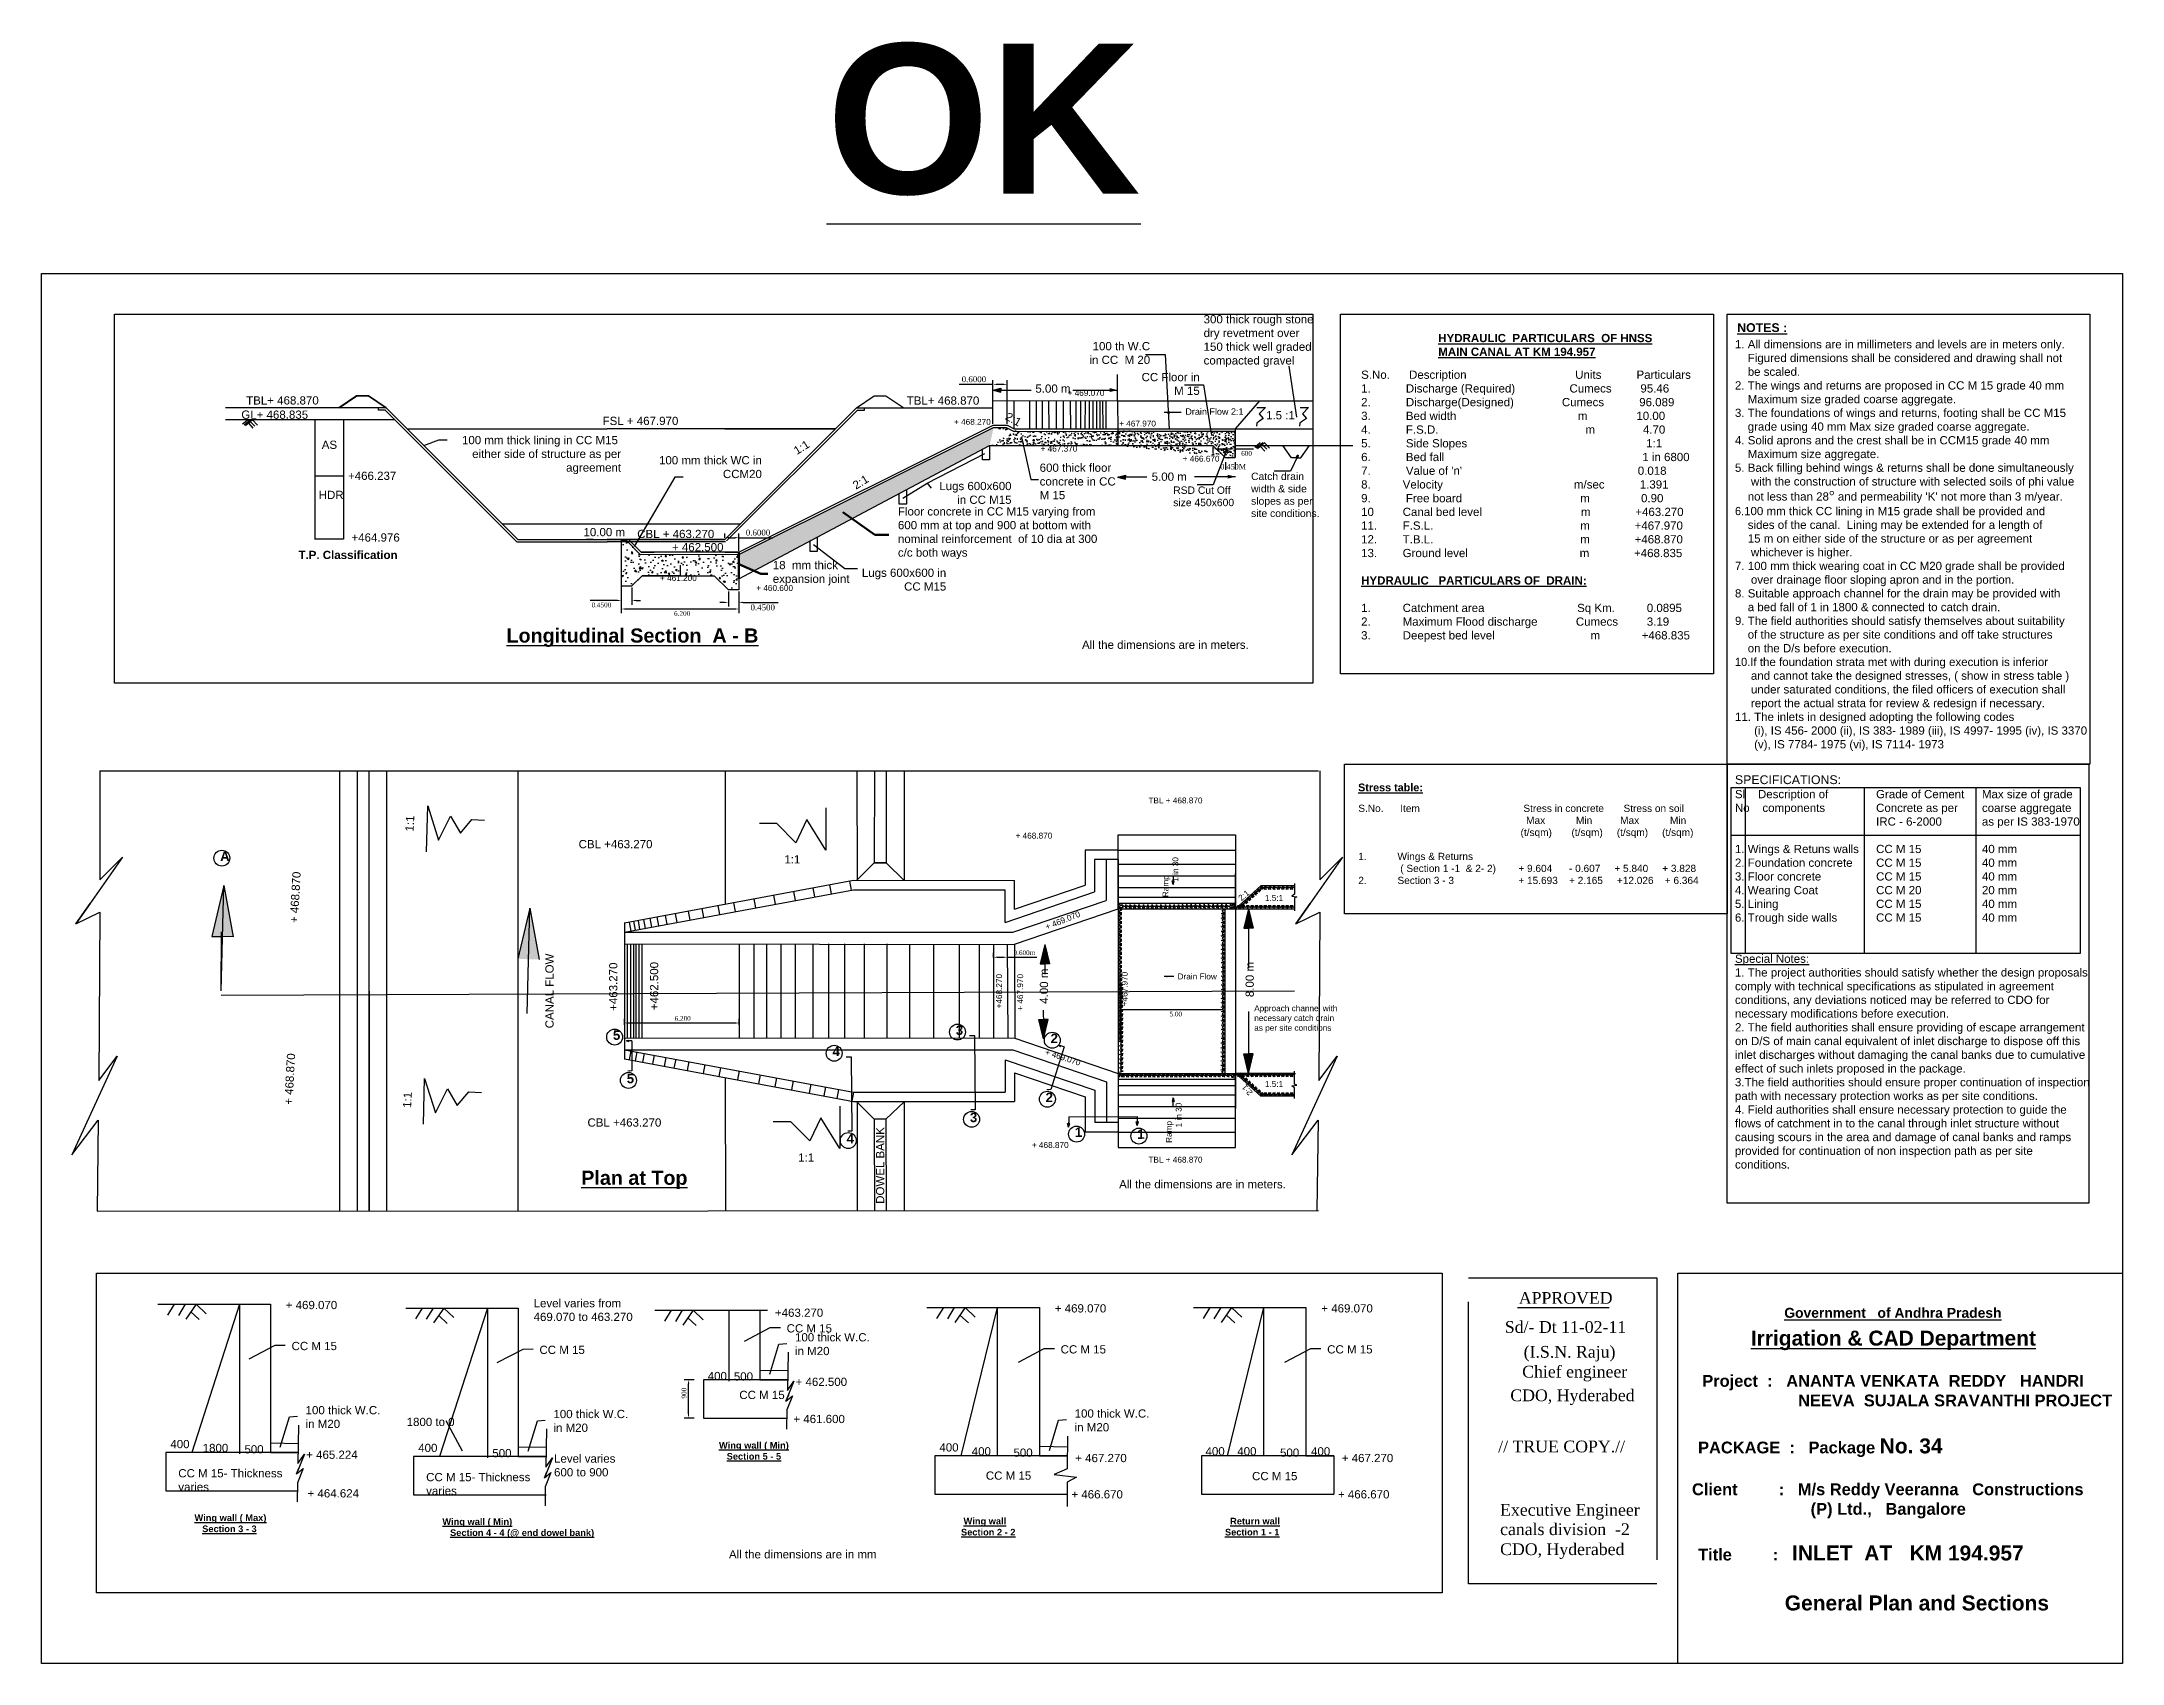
# Model space of a CAD drawing. Header units: inches. Extents: x 22.1 to 110.6, y -31.4 to 37.6.
import ezdxf

# ---------------------------------------------------------------- set-up
doc = ezdxf.new("R2010")
doc.units = ezdxf.units.IN
doc.header["$MEASUREMENT"] = 0
doc.linetypes.add('ACAD_ISO03W100', pattern=[30, 12, -18])
doc.styles.get("Standard").update_dxf_attribs({"font": 'times.ttf', "height": 0.2})
doc.dimstyles.get("Standard").update_dxf_attribs({"dimtxt": 0.18, "dimasz": 0.18, "dimexe": 0.18, "dimexo": 0.0625, "dimgap": 0.09, "dimtad": 2, "dimjust": 1, "dimdec": 4, "dimzin": 0, "dimdsep": 46, "dimtxsty": 'Standard', "dimcen": 0.09, "dimadec": 0, "dimazin": 0, "dimtfac": 1, "dimtdec": 4, "dimtofl": 0, "dimtmove": 0, "dimatfit": 3, "dimfxl": 1, "dimtolj": 1, "dimtzin": 0, "dimarcsym": 0})
pattern_1 = [(50, (0, 0), (0.3586301, -0.0313761), [0.0375, -0.4125]), (355, (0, 0), (-0.0693757, 0.376096), [0.03, -0.33]), (100.4514, (0.0299, -0.0026), (0.2892547, 0.3447198), [0.0318701, -0.350571]), (46.1842, (0, 0.1), (0.5336205, -0.0827595), [0.05625, -0.61875]), (96.6356, (0.04447, 0.0931), (0.4673314, 0.487059), [0.047805, -0.5258565]), (351.1842, (0, 0.1), (0.467331, 0.4870593), [0.045, -0.495]), (21, (0.05, 0.075), (0.2984535, -0.2013094), [0.0375, -0.4125]), (326, (0.05, 0.075), (0.1216577, 0.362575), [0.03, -0.33]), (71.4514, (0.07487, 0.05822), (0.4201113, 0.1612652), [0.0318701, -0.350571]), (37.5, (0, 0), (0.00607993, 0.16644693), [0, -0.326, 0, -0.335, 0, -0.33125]), (7.5, (0, 0), (0.13153477, 0.19720586), [0, -0.191, 0, -0.3185, 0, -0.12625]), (327.5, (-0.1115, 0), (0.26691122, -0.01127744), [0, -0.125, 0, -0.39, 0, -0.5175]), (317.5, (-0.1615, 0), (0.2915931, 0.0500525), [0, -0.1625, 0, -0.259, 0, -0.3675])]

msp = doc.modelspace()

# ---------------------------------------------------------------- texts
for s, height, p in [('0.450M', 0.228193, (72.21829, 19.43)), ('APPROVED', 0.5, (84.90672, -16.06043)), ('Sd/- Dt 11-02-11', 0.5, (84.31333, -17.29682)), ('(I.S.N. Raju)', 0.5, (85.11447, -18.35253)), ('Chief engineer ', 0.5, (85.05155, -19.19709)), ('CDO, Hyderabed ', 0.5, (84.54579, -20.20332)), ('// TRUE COPY.//', 0.5, (84.03262, -22.3786)), ('Executive Engineer ', 0.5, (84.11215, -25.07368)), ('canals division  -2 ', 0.5, (84.11215, -25.89764)), ('CDO, Hyderabed', 0.5, (84.11215, -26.74779))]:
    msp.add_text(s, height=height).set_placement(p)
at = {"color": 1, "insert": (55.47434, 37.52901), "char_height": 6.375, "width": 144.0273609, "attachment_point": 1}
msp.add_mtext('{\\fArial|b1|i0|c0|p34;\\LOK}', dxfattribs=at)
at = {"lineweight": 60, "attachment_point": 1}
for s, insert, char_height, width in [('{\\fArial|b0|i0|c0|p34;300 thick rough stone dry revetment over 150 thick well graded compacted gravel}', (71.50671, 25.98936), 0.35, 4.9144005), ('{\\fArial|b0|i0|c0|p34;600 thick floor concrete in CC M 15}', (64.53626, 19.67617), 0.35, 3.5293283), ('{\\fArial|b0|i0|c0|p34;RSD Cut Off size 450x600 }', (70.21391, 18.70338), 0.3147164, 3.1735352), ('{\\fArial|b0|i0|c0|p34;Catch drain width & side slopes as per site conditions. }', (73.5256, 19.29085), 0.3147164, 3.1735352), ('{\\fArial|b0|i0|c0|p34;Floor concrete in CC M15 varying from 600 mm at top and 900 at bottom with nominal reinforcement  of 10 dia at 300 c/c both ways}', (58.51046, 17.81734), 0.35, 9.1068095), ('{\\fArial|b0|i0|c0|p34;18  mm thick expansion joint}', (53.19148, 15.53524), 0.35, 3.4672452)]:
    msp.add_mtext(s, dxfattribs=dict(at, insert=insert, char_height=char_height, width=width))
for s, insert, char_height, width, attachment_point in [('{\\fArial|b0|i0|c0|p34;100 th W.C in CC  M 20  }', (69.23326, 24.84564), 0.35, 2.7383101, 3), ('{\\fArial|b1|i0|c0|p34;\\LHYDRAULIC  PARTICULARS  OF HNSS MAIN CANAL AT KM 194.957}', (81.48392, 25.19053), 0.35, 9.4111111, 1), ("{\\fArial|b0|i0|c0|p34;\\P\\H0.9333x;1. All dimensions are in millimeters and levels are in meters only.  \\P    Figured dimensions shall be considered and drawing shall not \\P    be scaled.\\P2. The wings and returns are proposed in CC M 15 grade 40 mm \\P    Maximum size graded coarse aggregate.\\P3. The foundations of wings and returns, footing shall be CC M15 \\P    grade using 40 mm Max size graded coarse aggregate.\\P4. Solid aprons and the crest shall be in CCM15 grade 40 mm\\P    Maximum size aggregate.\\P5. Back filling behind wings & returns shall be done simultaneously\\P     with the construction of structure with selected soils of phi value  \\P    not less than 28\\fTimes New Roman|b0|i0|c0|p18;\\H1.1607x;°\\fArial|b0|i0|c0|p34;\\H0.86153x; and permeability 'K' not more than 3 m/year.\\P\\Ftxt|c0;6.\\fArial|b0|i0|c0|p34;100 mm thick CC lining in M15 grade shall be provided and \\P    sides of the canal.  Lining may be extended for a length of \\P    15 m on either side of the structure or as per agreement            \\P     whichever is higher.\\P7. 100 mm thick wearing coat in CC M20 grade shall be provided\\P     over drainage floor sloping apron and in the portion.\\P8. Suitable approach channel for the drain may be provided with \\P    a bed fall of 1 in 1800 & connected to catch drain.\\P9. The field authorities should satisfy themselves about suitability\\P    of the structure as per site conditions and off take structures\\P    on the D/s before execution.\\P\\Ftxt|c0;10.\\fArial|b0|i0|c0|p34;If the foundation strata met with during execution is inferior\\P     and cannot take the designed stresses, ( show in stress table ) \\P     under saturated conditions, the filed officers of execution shall \\P     report the actual strata for review & redesign if necessary.\\P11. The inlets in designed adopting the following codes\\P      (i), IS 456- 2000 (ii), IS 383- 1989 (iii), IS 4997- 1995 (iv), IS 3370    \\P      (v), IS 7784- 1975 (vi), IS 7114- 1973}", (94.0968, 25.55192), 0.375, 14.9976839, 1), ('{\\fArial|b1|i0|c0|p34;\\LNOTES :}', (94.19182, 25.64609), 0.375, 8.0794759, 1), ('{\\fArial|b0|i0|c0|p34;5.00 m}', (64.35499, 23.04139), 0.35, 2.0961889, 1), ('{\\fArial|b0|i0|c0|p34;CC Floor in M 15  }', (71.3424, 23.53047), 0.35, 2.7383101, 3), ("{\\fArial|b0|i0|c0|p34;S.No.      Description                                  Units           Particulars\\P1.           Discharge (Required)                 Cumecs         95.46\\P2.           Discharge(Designed)^I^I Cumecs           96.089\\P3.           Bed width^I^I^I^I      m^I              10.00\\P4.           F.S.D.                                              m               4.70\\P5.           Side Slopes                                                        1:1\\P6.           Bed fall                                                              1 in 6800\\P7.           Value of 'n'                                                       0.018\\P8.          Velocity                                         m/sec           1.391\\P9.           Free board                                     m                0.90\\P10         Canal bed level                               m              +463.270\\P11.        F.S.L.                                              m              +467.970\\P12.        T.B.L.                                              m              +468.870\\P13.        Ground level                                   m              +468.835\\P\\P\\fArial|b1|i0|c0|p34;\\LHYDRAULIC   PARTICULARS OF  DRAIN:\\P\\P\\fArial|b0|i0|c0|p34;\\l1.          Catchment area                             Sq Km.          0.0895\\P2.          Maximum Flood discharge            Cumecs         3.19\\P3.          Deepest bed level                              m             +468.835}", (78.20404, 23.63202), 0.35, 36.1119381, 1), ('{\\fArial|b0|i0|c0|p34;TBL+ 468.870}', (33.88704, 22.53869), 0.35, 4.04, 3), ('{\\fArial|b0|i0|c0|p34;TBL+ 468.870}', (61.97195, 22.53196), 0.35, 5.2961345, 3), ('{\\fArial|b0|i0|c0|p34; \\H0.7143x;+ 469.070}', (67.28733, 22.80557), 0.35, 1.8333947, 3), ('{\\fArial|b0|i0|c0|p34;GL+ 468.835}', (33.43583, 21.93246), 0.35, 4.04, 3), ('{\\fArial|b0|i0|c0|p34;FSL + 467.970}', (49.17625, 21.66722), 0.35, 4.04, 3), ('{\\fArial|b0|i0|c0|p34; \\H0.7143x;+ 468.270}', (62.45873, 21.57544), 0.35, 1.8333947, 3), ('{\\fArial|b0|i0|c0|p34; \\H0.7143x;+ 467.970}', (69.48056, 21.50364), 0.35, 1.8333947, 3), ('{\\fArial|b0|i0|c0|p34;Drain Flow 2:1}', (70.72996, 22.02526), 0.2747139, 2.4874707, 1), ('{\\fArial|b0|i0|c0|p34;1.5 :1}', (74.16239, 21.90707), 0.35, 2.7469773, 1), ('{\\fArial|b0|i0|c0|p34;AS}', (34.66811, 20.6518), 0.35, 1.9354742, 3), ('{\\fArial|b0|i0|c0|p34;100 mm thick lining in CC M15  either side of structure as per agreement}', (46.74202, 20.85073), 0.35, 7.3975654, 3), ('{\\fArial|b0|i0|c0|p34; \\H0.7143x;+ 467.370}', (66.13817, 20.43599), 0.35, 1.8333947, 3), ('{\\fArial|b0|i0|c0|p34;100 mm thick WC in CCM20}', (52.72732, 19.99312), 0.35, 5.4006166, 3), ('{\\fArial|b0|i0|c0|p34; \\H0.7143x;+ 466.670}', (72.18273, 20.00844), 0.35, 1.8333947, 3), ('{\\fArial|b0|i0|c0|p34;+466.237}', (37.18414, 19.33166), 0.35, 4.04, 3), ('{\\fArial|b0|i0|c0|p34;Lugs 600x600 in CC M15}', (63.34101, 18.8967), 0.35, 3.1439525, 3), ('{\\fArial|b0|i0|c0|p34;5.00 m}', (69.29873, 19.29439), 0.35, 2.7469773, 1), ('{\\fArial|b0|i0|c0|p34;HDR}', (34.94577, 18.51849), 0.35, 2.3219366, 3), ('{\\fArial|b0|i0|c0|p34;10.00 m}', (45.14383, 16.93676), 0.35, 2.7469773, 1), ('{\\fArial|b0|i0|c0|p34;CBL + 463.270}', (50.70244, 16.85818), 0.35, 5.3722819, 3), ('{\\fArial|b1|i0|c0|p34;T.P. Classification}', (33.02682, 15.96623), 0.35, 5.028003, 1), ('{\\fArial|b0|i0|c0|p34;+464.976}', (37.3323, 16.70753), 0.35, 4.04, 3), ('{\\fArial|b0|i0|c0|p34; + 462.500}', (51.09387, 16.29597), 0.35, 4.04, 3), ('{\\fArial|b0|i0|c0|p34;Lugs 600x600 in CC M15}', (60.56581, 15.20821), 0.35, 4.04, 3), ('{\\fArial|b0|i0|c0|p34; \\H0.7143x;+ 461.200}', (49.95946, 14.93456), 0.35, 1.7438574, 3), ('{\\fArial|b0|i0|c0|p34; \\H0.7143x;+ 460.600}', (54.0506, 14.50783), 0.35, 1.8333947, 3), ('{\\fArial|b1|i0|c0|p34;\\LLongitudinal Section  A - B\\fArial|b0|i0|c0|p34;\\l}', (41.87027, 12.66381), 0.6, 11.0733602, 1), ('{\\fArial|b0|i0|c0|p34;  \\H1.244x;All the dimensions are in meters.}', (66.11974, 12.14587), 0.28125, 7.88875, 1), ('{\\fArial|b0|i0|c0|p34;SPECIFICATIONS:\\P\\H0.9333x;Sl    Description of       ^IGrade of Cement^IMax size of grade\\PNo    components^I^IConcrete as per^Icoarse aggregate\\P^I^I^I^IIRC - 6-2000^I^Ias per IS 383-1970\\P\\P1. Wings & Retuns walls^ICC M 15^I^I40 mm\\P2. Foundation concrete^ICC M 15^I^I40 mm\\P3. Floor concrete ^I^ICC M 15^I^I40 mm\\P4. Wearing Coat^I^ICC M 20 ^I^I20 mm\\P5. Lining^I^I^ICC M 15 ^I^I40 mm\\P6. Trough side walls^I^ICC M 15^I^I40 mm\\P\\P^I\\P\\LSpecial Notes:\\P\\l1. The project authorities should satisfy whether the design proposals comply with technical specifications as stipulated in agreement conditions, any deviations noticed may be referred to CDO for necessary modifications before execution.\\P2. The field authorities shall ensure providing of escape arrangement on D/S of main canal equivalent of inlet discharge to dispose off this inlet discharges without damaging the canal banks due to cumulative effect of such inlets proposed in the package. \\P3.The field authorities should ensure proper continuation of inspection path with necessary protection works as per site conditions.\\P4. Field authorities shall ensure necessary protection to guide the flows of catchment in to the canal through inlet structure without causing scours in the area and damage of canal banks and ramps provided for continuation of non inspection path as per site conditions.}', (94.0968, 6.41849), 0.375, 15.0533702, 1), ('{\\fArial|b0|i0|c0|p34; \\H0.7143x;TBL + 468.870}', (71.46046, 5.47279), 0.35, 2.8033005, 3), ('{\\fArial|b1|i0|c0|p34;\\LStress table:}', (78.07573, 6.0677), 0.3283954, 11.1212808, 1), ('{\\fArial|b0|i0|c0|p34;S.No.      Item                                     Stress in concrete       Stress on soil   \\P                                                            Max           Min          Max           Min\\P                                                          (t/sqm)       (t/sqm)     (t/sqm)     (t/sqm)\\P\\P1.           Wings & Returns\\P               ( Section 1 -1  & 2- 2)        + 9.604      - 0.607     + 5.840     + 3.828\\P2.           Section 3 - 3                       + 15.693    + 2.165     +12.026    + 6.364}', (78.08325, 5.16582), 0.30650238, 31.623986, 1), ('{\\fArial|b0|i0|c0|p34;CBL +463.270}', (44.93627, 3.66584), 0.35, 5.2508642, 1), ('{\\fArial|b0|i0|c0|p34; \\H0.7143x;+ 468.870}', (65.07469, 3.97632), 0.35, 1.8333947, 3), ('{\\fArial|b1|i0|c0|p34;A}', (29.69594, 3.1716), 0.4, 0.33061, 1), ('{\\fArial|b0|i0|c0|p34;1:1}', (53.68187, 3.01989), 0.35, 7.6712328, 1), ('{\\fArial|b0|i0|c0|p34;1.5:1}', (74.11447, 1.32803), 0.25, 2.2453333, 1), ('{\\fArial|b0|i0|c0|p34;Drain Flow}', (70.40099, -2.01148), 0.25, 2.2453333, 1), ('{\\fArial|b0|i0|c0|p34;Approach channel with necessary catch drain as per site conditions}', (73.65898, -3.3659), 0.25, 3.5249483, 1), ('{\\fArial|b1|i0|c0|p34;3}', (60.97217, -4.22211), 0.4, 0.33061, 1), ('{\\fArial|b1|i0|c0|p34;5\\fArial|b0|i0|c0|p34;}', (46.39582, -4.43554), 0.4, 0.33061, 1), ('{\\fArial|b1|i0|c0|p34;4}', (55.72986, -5.1253), 0.4, 0.33061, 1), ('{\\fArial|b1|i0|c0|p34;2}', (65.00211, -4.57123), 0.4, 0.33061, 1), ('{\\fArial|b1|i0|c0|p34;5\\fArial|b0|i0|c0|p34;}', (46.98243, -6.27955), 0.4, 0.33061, 1), ('{\\fArial|b1|i0|c0|p34;2}', (64.793, -7.07916), 0.4, 0.33061, 1), ('{\\fArial|b0|i0|c0|p34;1.5:1}', (74.11447, -6.83874), 0.25, 2.2453333, 7), ('{\\fArial|b1|i0|c0|p34;3}', (61.57142, -7.93493), 0.4, 0.33061, 1), ('{\\fArial|b0|i0|c0|p34;CBL +463.270}', (45.31333, -8.17476), 0.35, 5.5830683, 1), ('{\\fArial|b1|i0|c0|p34;4}', (56.32911, -8.83812), 0.4, 0.33061, 1), ('{\\fArial|b0|i0|c0|p34;1:1}', (54.27254, -9.66475), 0.35, 7.6712328, 1), ('{\\fArial|b0|i0|c0|p34; \\H0.7143x;+ 468.870}', (65.76879, -9.18113), 0.35, 1.8333947, 3), ('{\\fArial|b1|i0|c0|p34;\\LPlan at Top}', (45.04723, -10.39949), 0.6, 11.8748329, 1), ('{\\fArial|b0|i0|c0|p34; \\H0.7143x;TBL + 468.870}', (71.46046, -9.80647), 0.35, 2.8033005, 3), ('{\\fArial|b0|i0|c0|p34;  \\H1.244x;All the dimensions are in meters.}', (67.69705, -10.79924), 0.28125, 7.72, 1), ('{\\fArial|b0|i0|c0|p34;Level varies from 469.070 to 463.270}', (43.02192, -15.85797), 0.35, 4.2419425, 1), ('{\\fArial|b0|i0|c0|p34;+ 469.070}', (32.48361, -15.93715), 0.35, 3.5575342, 1), ('{\\fArial|b0|i0|c0|p34;+463.270}', (53.28187, -16.26436), 0.35, 3.5670125, 1), ('{\\fArial|b0|i0|c0|p34;+ 469.070}', (65.17981, -16.07939), 0.35, 3.5575342, 1), ('{\\fArial|b0|i0|c0|p34;+ 469.070}', (76.5117, -16.07939), 0.35, 3.5575342, 1), ('{\\fArial|b1|i0|c0|p34;\\H1.055x;\\LGovernment   of Andhra Pradesh\\Ftxt.shx|c0;\\l}', (96.19379, -16.23301), 0.4, 16.144, 1), ('{\\fArial|b0|i0|c0|p34;CC M 15}', (32.73172, -17.68046), 0.35, 3.5575342, 1), ('{\\fArial|b0|i0|c0|p34;CC M 15}', (53.78031, -16.92935), 0.35, 3.5575342, 1), ('{\\fArial|b0|i0|c0|p34;100 thick W.C. \\Pin M20}', (54.1359, -17.30963), 0.35, 3.5575342, 1), ('{\\fArial|b1|i0|c0|p34;\\LIrrigation & CAD Department}', (94.77237, -17.20101), 0.6375, 14.4027361, 1), ('{\\fArial|b0|i0|c0|p34;CC M 15}', (43.27003, -17.84396), 0.35, 3.5575342, 1), ('{\\fArial|b0|i0|c0|p34;CC M 15}', (65.42792, -17.82269), 0.35, 3.5575342, 1), ('{\\fArial|b0|i0|c0|p34;CC M 15}', (76.75981, -17.82269), 0.35, 3.5575342, 1), ('{\\fArial|b0|i0|c0|p34;400}', (50.42427, -18.95765), 0.35, 1.0404853, 1), ('{\\fArial|b0|i0|c0|p34;500}', (51.53554, -18.97389), 0.35, 3.078889, 1), ('{\\fArial|b0|i0|c0|p34;+ 462.500}', (54.16087, -19.2041), 0.35, 3.5446631, 1), ('{\\fArial|b1|i0|c0|p34;\\H0.7843x;Project  :   ANANTA VENKATA  REDDY   HANDRI \\P                     NEEVA  SUJALA SRAVANTHI PROJECT}', (92.70724, -19.08874), 0.6375, 19.9213614, 1), ('{\\fArial|b0|i0|c0|p34;CC M 15}', (51.76858, -19.76114), 0.35, 3.0441964, 1), ('{\\fArial|b0|i0|c0|p34;100 thick W.C. \\Pin M20}', (33.32816, -20.40915), 0.35, 3.5575342, 1), ('{\\fArial|b0|i0|c0|p34;1800 to 0}', (37.62466, -20.91002), 0.35, 4.9456472, 1), ('{\\fArial|b0|i0|c0|p34;100 thick W.C. \\Pin M20}', (43.86647, -20.57266), 0.35, 3.5575342, 1), ('{\\fArial|b0|i0|c0|p34;+ 461.600}', (54.06687, -20.78392), 0.35, 3.5446631, 1), ('{\\fArial|b0|i0|c0|p34;100 thick W.C. \\Pin M20}', (66.02436, -20.55139), 0.35, 3.5575342, 1), ('{\\fArial|b0|i0|c0|p34;400}', (27.57813, -21.85074), 0.35, 3.078889, 1), ('{\\fArial|b0|i0|c0|p34;1800}', (28.95311, -22.01681), 0.35, 3.078889, 1), ('{\\fArial|b0|i0|c0|p34;500}', (30.7278, -22.07341), 0.35, 3.078889, 1), ('{\\fArial|b0|i0|c0|p34;400}', (38.11644, -22.01424), 0.35, 3.078889, 1), ('{\\fArial|b0|i0|c0|p34;  \\fArial|b1|i0|c0|p34;\\LWing wall ( Min)\\P\\l     \\LSection 5 - 5}', (50.68505, -21.93803), 0.28125, 4.8202603, 1), ('{\\fArial|b0|i0|c0|p34;400}', (60.27433, -21.99297), 0.35, 3.078889, 1), ('{\\fArial|b1|i0|c0|p34;PACKAGE  :   Package \\H1.275x;No. 34\\Ftxt.shx|c0;}', (92.52845, -21.78478), 0.5, 16.8413672, 1), ('{\\fArial|b0|i0|c0|p34;+ 465.224}', (33.35313, -22.30363), 0.35, 3.5446631, 1), ('{\\fArial|b0|i0|c0|p34;500}', (41.26611, -22.23692), 0.35, 3.078889, 1), ('{\\fArial|b0|i0|c0|p34;Level varies 600 to 900}', (43.89144, -22.46713), 0.35, 3.5446631, 1), ('{\\fArial|b0|i0|c0|p34;400}', (61.64931, -22.15904), 0.35, 3.078889, 1), ('{\\fArial|b0|i0|c0|p34;500}', (63.424, -22.21565), 0.35, 3.078889, 1), ('{\\fArial|b0|i0|c0|p34;+ 467.270}', (66.04933, -22.44586), 0.35, 3.5446631, 1), ('{\\fArial|b0|i0|c0|p34;400}', (71.5886, -22.15904), 0.35, 3.078889, 1), ('{\\fArial|b0|i0|c0|p34;400}', (72.93861, -22.15904), 0.35, 3.078889, 1), ('{\\fArial|b0|i0|c0|p34;500}', (74.7559, -22.21565), 0.35, 3.078889, 1), ('{\\fArial|b0|i0|c0|p34;400}', (76.07404, -22.15904), 0.35, 3.078889, 1), ('{\\fArial|b0|i0|c0|p34;+ 467.270}', (77.38122, -22.44586), 0.35, 3.5446631, 1), ('{\\fArial|b0|i0|c0|p34;CC M 15- Thickness varies}', (27.9157, -23.09224), 0.35, 5.1947777, 1), ('{\\fArial|b0|i0|c0|p34;CC M 15- Thickness varies}', (38.45401, -23.25574), 0.35, 5.1947777, 1), ('{\\fArial|b0|i0|c0|p34;CC M 15}', (62.24915, -23.19268), 0.35, 3.5575342, 1), ('{\\fArial|b0|i0|c0|p34;CC M 15}', (73.56674, -23.21263), 0.35, 3.5575342, 1), ('{\\fArial|b1|i0|c0|p34;Client         :   M/s Reddy Veeranna   Constructions\\P                          (P) Ltd.,   Bangalore}', (92.26943, -23.69995), 0.5, 17.0953523, 1), ('{\\fArial|b0|i0|c0|p34;+ 464.624}', (33.41178, -23.94676), 0.35, 3.5446631, 1), ('{\\fArial|b0|i0|c0|p34;+ 466.670}', (65.88684, -23.98896), 0.35, 3.5446631, 1), ('{\\fArial|b0|i0|c0|p34;+ 466.670}', (77.21873, -23.98896), 0.35, 3.5446631, 1), ('{\\fArial|b0|i0|c0|p34;  \\fArial|b1|i0|c0|p34;\\LWing wall ( Max)\\P\\l     \\LSection 3 - 3}', (28.38734, -25.02138), 0.28125, 3.5575342, 1), ('{\\fArial|b0|i0|c0|p34;  \\fArial|b1|i0|c0|p34;\\LWing wall ( Min)\\P\\l     \\LSection 4 - 4 (@ end dowel bank)}', (38.92564, -25.18488), 0.28125, 7.0915746, 1), ('{\\fArial|b0|i0|c0|p34;  \\fArial|b1|i0|c0|p34;\\LWing wall\\P Section 2 - 2}', (61.08354, -25.16361), 0.28125, 3.5575342, 1), ('{\\fArial|b0|i0|c0|p34;  \\fArial|b1|i0|c0|p34;\\LReturn wall Section 1 - 1}', (72.41543, -25.16361), 0.28125, 3.5575342, 1), ('{\\fArial|b0|i0|c0|p34;  \\H1.244x;All the dimensions are in mm\\Ftxt.shx|c0;}', (51.1099, -26.53964), 0.28125, 7.1021677, 1), ('{\\fArial|b1|i0|c0|p34;Title         :   \\H1.275x;INLET  AT   KM 194.957\\P\\P\\H0.7843x;                   \\H1.275x;General Plan and Sections\\P\\H0.7843x;^I^I     }', (92.52845, -26.33979), 0.5, 16.7215041, 1)]:
    msp.add_mtext(s, dxfattribs=dict(insert=insert, char_height=char_height, width=width, attachment_point=attachment_point))
for s, insert, char_height, width, attachment_point, rotation in [('{\\fArial|b0|i0|c0|p34;2:1}', (63.80591, 21.54704), 0.35, 2.21633, 3, 330.7060335), ('{\\fArial|b0|i0|c0|p34;1:1}', (54.60786, 20.69428), 0.35, 4.020463, 3, 31.9349488), ('{\\fArial|b0|i0|c0|p34;2:1}', (57.1219, 19.21972), 0.35, 4.1069685, 3, 31.9349488), ('{\\fArial|b0|i0|c0|p34;1:1}', (37.56641, 4.03878), 0.35, 3.6236354, 1, 86.8259423), ('{\\fArial|b0|i0|c0|p34; \\H0.7143x;Ramp          1 in 30}', (69.76563, 2.94119), 0.35, 1.9479989, 3, 89.8060524), ('{\\fArial|b0|i0|c0|p34;+ 468.870}', (32.65144, 0.14402), 0.35, 3.6236354, 1, 86.8259423), ('{\\fArial|b0|i0|c0|p34;2:1}', (72.95166, 1.25295), 0.25, 2.2453333, 1, 39.6988175), ('{\\fArial|b0|i0|c0|p34; \\H0.7143x;+ 469.070}', (66.1975, 0.65268), 0.35, 1.8530693, 3, 21.5612627), ('{\\fArial|b0|i0|c0|p34;8.00 m}', (73.29146, -3.01663), 0.35, 2.9279369, 1, 90), ('{\\fArial|b0|i0|c0|p34; \\H0.7143x;+468.270}', (62.68735, -2.03087), 0.35, 1.9479989, 3, 89.8060524), ('{\\fArial|b0|i0|c0|p34; \\H0.7143x;+ 467.970}', (63.58481, -2.03087), 0.35, 1.9479989, 3, 89.8060524), ('{\\fArial|b0|i0|c0|p34;4.00 m}', (64.54347, -3.30038), 0.35, 2.9279369, 1, 90), ('{\\fArial|b0|i0|c0|p34; \\H0.7143x;+467.970}', (68.02592, -1.93782), 0.35, 2.5950228, 3, 89.8060524), ('{\\fArial|b0|i0|c0|p34; \\H0.7143x;+ 469.070}', (66.30499, -5.70124), 0.35, 1.8895708, 3, 341.9770723), ('{\\fArial|b0|i0|c0|p34;+ 468.870}', (32.41775, -7.5817), 0.35, 3.6236354, 1, 86.8259423), ('{\\fArial|b0|i0|c0|p34;2:1}', (73.42099, -7.23029), 0.25, 2.2453333, 1, 129.6988175), ('{\\fArial|b0|i0|c0|p34;1:1}', (37.46178, -7.71698), 0.35, 3.6236354, 1, 86.8259423), ('{\\fArial|b0|i0|c0|p34; \\H0.7143x;Ramp          1 in 30}', (70.57083, -7.50727), 0.35, 1.9479989, 9, 90.1939476), ('{\\fArial|b1|i0|c0|p34;1}', (66.03034, -8.56427), 0.4, 0.33061, 1, 0.9353668), ('{\\fArial|b1|i0|c0|p34;1}', (68.67949, -8.64705), 0.4, 0.33061, 1, 0.9353668)]:
    msp.add_mtext(s, dxfattribs=dict(insert=insert, char_height=char_height, width=width, attachment_point=attachment_point, rotation=rotation))
at = {"linetype": 'ACAD_ISO03W100', "char_height": 0.35, "attachment_point": 1, "rotation": 90}
for s, insert, width in [('{\\fArial|b0|i0|c0|p34;CANAL FLOW}', (43.52296, -4.34293), 4.5822642), ('{\\fArial|b0|i0|c0|p34;+463.270}', (46.23298, -3.59957), 2.6751103), ('{\\fArial|b0|i0|c0|p34;+462.500}', (47.97034, -3.57317), 2.6672254), ('{\\fArial|b0|i0|c0|p34;DOWEL BANK}', (57.57954, -11.80745), 4.5822642)]:
    msp.add_mtext(s, dxfattribs=dict(at, insert=insert, width=width))

# ---------------------------------------------------------------- blocks, each defined once
blk = doc.blocks.new('*D1')
at = {"color": 0, "lineweight": -2, "transparency": 16777216}
for p, q in [((62.553, 23.046), (61.11, 23.046)), ((62.553, 21.367), (62.553, 23.226)), ((62.973, 23.046), (62.733, 23.046)), ((63.153, 21.367), (63.153, 23.226))]:
    blk.add_line(p, q, dxfattribs=at)
at = {"color": 0, "transparency": 16777216}
for points in [[(62.733, 23.076), (62.733, 23.016), (62.553, 23.046)], [(62.973, 23.076), (62.973, 23.016), (63.153, 23.046)]]:
    blk.add_solid(points, dxfattribs=at)
at = {"layer": 'Defpoints', "color": 0, "transparency": 16777216}
for p in [(63.153, 23.046), (62.553, 21.304), (63.153, 21.304)]:
    blk.add_point(p, dxfattribs=at)
at = {"color": 0, "transparency": 16777216, "insert": (61.742, 23.261), "char_height": 0.25, "attachment_point": 5}
blk.add_mtext('\\A1;0.6000', dxfattribs=at)
blk = doc.blocks.new('*D2')
at = {"color": 0, "lineweight": -2, "transparency": 16777216}
for p, q in [((51.151, 16.517), (51.151, 16.703)), ((51.331, 16.523), (51.571, 16.523)), ((51.751, 15.966), (51.751, 16.703)), ((51.751, 16.523), (53.195, 16.523))]:
    blk.add_line(p, q, dxfattribs=at)
at = {"color": 0, "transparency": 16777216}
for points in [[(51.331, 16.553), (51.331, 16.493), (51.151, 16.523)], [(51.571, 16.553), (51.571, 16.493), (51.751, 16.523)]]:
    blk.add_solid(points, dxfattribs=at)
at = {"layer": 'Defpoints', "color": 0, "transparency": 16777216}
for p in [(51.151, 16.454), (51.751, 16.523), (51.751, 15.903)]:
    blk.add_point(p, dxfattribs=at)
at = {"color": 0, "transparency": 16777216, "insert": (52.563, 16.738), "char_height": 0.25, "attachment_point": 5}
blk.add_mtext('\\A1;0.6000', dxfattribs=at)
blk = doc.blocks.new('*D3')
at = {"color": 0, "lineweight": -2, "transparency": 16777216}
for p, q in [((51.301, 14.242), (51.301, 13.591)), ((51.751, 14.242), (51.751, 13.591)), ((51.121, 13.771), (50.941, 13.771)), ((51.931, 13.771), (53.416, 13.771))]:
    blk.add_line(p, q, dxfattribs=at)
at = {"color": 0, "transparency": 16777216}
for points in [[(51.121, 13.801), (51.121, 13.741), (51.301, 13.771)], [(51.931, 13.801), (51.931, 13.741), (51.751, 13.771)]]:
    blk.add_solid(points, dxfattribs=at)
at = {"layer": 'Defpoints', "color": 0, "transparency": 16777216}
for p in [(51.301, 14.304), (51.751, 14.304), (51.301, 13.771)]:
    blk.add_point(p, dxfattribs=at)
at = {"color": 0, "transparency": 16777216, "insert": (52.764, 13.556), "char_height": 0.25, "attachment_point": 5}
blk.add_mtext('\\A1;0.4500', dxfattribs=at)
blk = doc.blocks.new('*D4')
at = {"color": 0, "lineweight": -2, "transparency": 16777216}
for p, q in [((46.751, 14.41), (46.751, 13.674)), ((47.201, 14.41), (47.201, 13.674)), ((46.571, 13.854), (45.42, 13.854)), ((47.381, 13.854), (47.561, 13.854))]:
    blk.add_line(p, q, dxfattribs=at)
at = {"color": 0, "transparency": 16777216}
for points in [[(46.571, 13.884), (46.571, 13.824), (46.751, 13.854)], [(47.381, 13.884), (47.381, 13.824), (47.201, 13.854)]]:
    blk.add_solid(points, dxfattribs=at)
at = {"layer": 'Defpoints', "color": 0, "transparency": 16777216}
for p in [(46.751, 14.473), (47.201, 14.473), (47.201, 13.854)]:
    blk.add_point(p, dxfattribs=at)
at = {"color": 0, "transparency": 16777216, "insert": (45.906, 13.662), "char_height": 0.2, "attachment_point": 5}
blk.add_mtext('\\A1;0.4500', dxfattribs=at)
blk = doc.blocks.new('*D5')
at = {"color": 0, "lineweight": -2, "transparency": 16777216}
for p, q in [((46.751, 14.842), (46.751, 13.311)), ((51.751, 14.242), (51.751, 13.311)), ((51.571, 13.491), (46.931, 13.491))]:
    blk.add_line(p, q, dxfattribs=at)
at = {"color": 0, "transparency": 16777216}
for points in [[(46.931, 13.521), (46.931, 13.461), (46.751, 13.491)], [(51.571, 13.521), (51.571, 13.461), (51.751, 13.491)]]:
    blk.add_solid(points, dxfattribs=at)
at = {"layer": 'Defpoints', "color": 0, "transparency": 16777216}
for p in [(46.751, 14.904), (51.751, 14.304), (46.751, 13.491)]:
    blk.add_point(p, dxfattribs=at)
at = {"color": 0, "transparency": 16777216, "insert": (49.337, 13.299), "char_height": 0.2, "attachment_point": 5}
blk.add_mtext('\\A1;6.200', dxfattribs=at)
blk = doc.blocks.new('*D8')
at = {"color": 0, "lineweight": -2, "transparency": 16777216}
for p, q in [((67.874, -2.848), (67.874, -3.726)), ((72.408, -2.83), (72.408, -3.726)), ((68.054, -3.546), (72.228, -3.546))]:
    blk.add_line(p, q, dxfattribs=at)
at = {"color": 0, "transparency": 16777216}
for points in [[(68.054, -3.516), (68.054, -3.576), (67.874, -3.546)], [(72.228, -3.516), (72.228, -3.576), (72.408, -3.546)]]:
    blk.add_solid(points, dxfattribs=at)
at = {"layer": 'Defpoints', "color": 0, "transparency": 16777216}
for p in [(67.874, -2.785), (72.408, -2.767), (72.408, -3.546)]:
    blk.add_point(p, dxfattribs=at)
at = {"color": 0, "transparency": 16777216, "insert": (70.325, -3.738), "char_height": 0.2, "attachment_point": 5}
blk.add_mtext('\\A1;5.00', dxfattribs=at)
blk = doc.blocks.new('*D10')
at = {"color": 0, "lineweight": -2, "transparency": 16777216}
for p, q in [((62.574, -1.326), (62.574, -1.14)), ((62.754, -1.32), (62.974, -1.32)), ((63.154, -1.32), (64.421, -1.32)), ((63.154, -1.379), (63.154, -1.5))]:
    blk.add_line(p, q, dxfattribs=at)
at = {"color": 0, "transparency": 16777216}
for points in [[(62.754, -1.29), (62.754, -1.35), (62.574, -1.32)], [(62.974, -1.29), (62.974, -1.35), (63.154, -1.32)]]:
    blk.add_solid(points, dxfattribs=at)
at = {"layer": 'Defpoints', "color": 0, "transparency": 16777216}
for p in [(62.574, -1.389), (63.154, -1.316), (63.154, -1.32)]:
    blk.add_point(p, dxfattribs=at)
at = {"color": 0, "transparency": 16777216, "insert": (63.89, -1.128), "char_height": 0.2, "attachment_point": 5}
blk.add_mtext('\\A1;0.600m', dxfattribs=at)
blk = doc.blocks.new('*D11')
at = {"color": 0, "lineweight": -2, "transparency": 16777216}
for p, q in [((49.845, -19.29), (49.429, -19.29)), ((49.609, -20.741), (49.609, -19.47)), ((49.845, -20.921), (49.429, -20.921))]:
    blk.add_line(p, q, dxfattribs=at)
at = {"color": 0, "transparency": 16777216}
for points in [[(49.579, -19.47), (49.639, -19.47), (49.609, -19.29)], [(49.579, -20.741), (49.639, -20.741), (49.609, -20.921)]]:
    blk.add_solid(points, dxfattribs=at)
at = {"layer": 'Defpoints', "color": 0, "transparency": 16777216}
for p in [(49.907, -19.29), (49.609, -20.921), (49.907, -20.921)]:
    blk.add_point(p, dxfattribs=at)
at = {"color": 0, "transparency": 16777216, "insert": (49.417, -19.86), "char_height": 0.2, "attachment_point": 5, "rotation": 90}
blk.add_mtext('\\A1;900', dxfattribs=at)
blk = doc.blocks.new('*D12')
at = {"color": 0, "lineweight": -2, "transparency": 16777216}
for p, q in [((46.887, -4.191), (46.887, -3.937)), ((47.067, -4.117), (51.588, -4.117)), ((51.768, -4.191), (51.768, -3.937))]:
    blk.add_line(p, q, dxfattribs=at)
at = {"color": 0, "transparency": 16777216}
for points in [[(47.067, -4.087), (47.067, -4.147), (46.887, -4.117)], [(51.588, -4.087), (51.588, -4.147), (51.768, -4.117)]]:
    blk.add_solid(points, dxfattribs=at)
at = {"layer": 'Defpoints', "color": 0, "transparency": 16777216}
for p in [(46.887, -4.253), (51.768, -4.117), (51.768, -4.253)]:
    blk.add_point(p, dxfattribs=at)
at = {"color": 0, "transparency": 16777216, "insert": (49.36, -3.925), "char_height": 0.2, "attachment_point": 5}
blk.add_mtext('\\A1;6.200', dxfattribs=at)
blk = doc.blocks.new('*D13')
at = {"color": 0, "lineweight": -2, "transparency": 16777216}
for p, q in [((71.905, 20.39), (71.905, 20.121)), ((72.853, 20.39), (72.853, 20.121)), ((72.085, 20.301), (72.673, 20.301)), ((72.853, 20.301), (73.633, 20.301))]:
    blk.add_line(p, q, dxfattribs=at)
at = {"color": 0, "transparency": 16777216}
for points in [[(72.085, 20.331), (72.085, 20.271), (71.905, 20.301)], [(72.673, 20.331), (72.673, 20.271), (72.853, 20.301)]]:
    blk.add_solid(points, dxfattribs=at)
at = {"layer": 'Defpoints', "color": 0, "transparency": 16777216}
for p in [(71.905, 20.452), (72.853, 20.452), (72.853, 20.301)]:
    blk.add_point(p, dxfattribs=at)
at = {"color": 0, "transparency": 16777216, "insert": (73.333, 20.11), "char_height": 0.2, "attachment_point": 5}
blk.add_mtext('\\A1;600', dxfattribs=at)

# ---------------------------------------------------------------- dimensions: what is measured, and where the dimension line sits
dim = msp.add_linear_dim(base=(63.15328, 23.0461), p1=(62.55328, 21.30408), p2=(63.15328, 21.30408), angle=180, dimstyle='Standard', override={"dimtxt": 0.25})
dim.commit()
dim.dimension.update_dxf_attribs({"geometry": '*D1', "text_midpoint": (61.74161, 23.2611)})
for base, p1, p2, text, picture, middle in [((72.85297, 20.3013), (71.905, 20.45204), (72.85297, 20.45204), '600', '*D13', (73.33285, 20.3013)), ((63.1544, -1.32012), (62.57389, -1.38884), (63.1544, -1.31601), '0.600m', '*D10', (63.89019, -1.32012)), ((72.40844, -3.54572), (67.87405, -2.785), (72.40844, -2.76706), '5.00', '*D8', (70.32531, -3.54572)), ((51.7685, -4.11691), (46.88742, -4.25336), (51.7685, -4.25336), '6.200', '*D12', (49.36002, -4.11691))]:
    dim = msp.add_linear_dim(base=base, p1=p1, p2=p2, text=text, dimstyle='Standard')
    dim.commit()
    dim.dimension.update_dxf_attribs({"geometry": picture, "text_midpoint": middle, "dimtype": 160})
dim = msp.add_linear_dim(base=(51.75128, 16.52301), p1=(51.15128, 16.45408), p2=(51.75128, 15.90308), dimstyle='Standard', override={"dimtxt": 0.25})
dim.commit()
dim.dimension.update_dxf_attribs({"geometry": '*D2', "text_midpoint": (52.56294, 16.52301), "dimtype": 160})
for base, p1, p2, picture, middle in [((47.20128, 13.85354), (46.75128, 14.47254), (47.20128, 14.47254), '*D4', (45.90582, 13.66152)), ((51.30128, 13.7706), (51.75128, 14.30408), (51.30128, 14.30408), '*D3', (52.76378, 13.5556))]:
    dim = msp.add_linear_dim(base=base, p1=p1, p2=p2, dimstyle='Standard', override={"dimtxt": 0.25})
    dim.commit()
    dim.dimension.update_dxf_attribs({"geometry": picture, "text_midpoint": middle})
dim = msp.add_linear_dim(base=(46.75128, 13.49145), p1=(51.75128, 14.30408), p2=(46.75128, 14.90408), text='6.200', dimstyle='Standard', override={"dimtxt": 0.25})
dim.commit()
dim.dimension.update_dxf_attribs({"geometry": '*D5', "text_midpoint": (49.33683, 13.49145), "dimtype": 160})
dim = msp.add_linear_dim(base=(49.60859, -20.92088), p1=(49.90724, -19.2897), p2=(49.90724, -20.92088), angle=90, text='900', dimstyle='Standard')
dim.commit()
dim.dimension.update_dxf_attribs({"geometry": '*D11', "text_midpoint": (49.41657, -19.86008)})

# ---------------------------------------------------------------- hatches: boundary and pattern name
h = msp.add_hatch(color=256)
h.paths.add_polyline_path([(62.89133, 22.87891), (62.55328, 22.79714), (62.89133, 22.79714)])
h.paths.add_polyline_path([(62.89133, 22.79714), (62.55328, 22.79714), (62.89133, 22.71537)])
h = msp.add_hatch(color=256)
h.paths.add_polyline_path([(67.51501, 22.72158), (67.85441, 22.79761), (67.5164, 22.80333)])
h.paths.add_polyline_path([(67.5164, 22.80333), (67.85441, 22.79761), (67.51778, 22.88509)])
h = msp.add_hatch()
h.set_pattern_fill('AR-CONC', color=256, scale=0.05, style=0)
h.set_pattern_definition(pattern_1)
h.paths.add_polyline_path([(72.85297, 21.05514), (67.85328, 21.05514), (67.85328, 20.45204), (72.85297, 20.45204)])
h.paths.add_polyline_path([(70.43335, 21.34511), (70.97871, 21.34511), (70.97871, 20.96909), (70.43335, 20.96909)], flags=9)
h.paths.add_polyline_path([(68.5325, 21.18682), (70.39078, 21.18682), (70.39078, 20.65755), (68.5325, 20.65755)], flags=9)
h = msp.add_hatch(color=256)
h.paths.add_polyline_path([(70.08352, 21.90434), (69.83362, 21.84672), (70.08352, 21.84672)])
h.paths.add_polyline_path([(70.08352, 21.84672), (69.83362, 21.84672), (70.08352, 21.78911)])
h = msp.add_hatch()
h.set_pattern_fill('AR-CONC', color=256, scale=0.05, style=0)
h.set_pattern_definition([(50, (13.8807, -0.46883), (0.3586301, -0.031376), [0.0375, -0.4125]), (355, (13.8807, -0.46883), (-0.0693757, 0.376096), [0.03, -0.33]), (100.4514, (13.91058, -0.47145), (0.2892547, 0.3447198), [0.03187, -0.350571]), (46.1842, (13.8807, -0.36883), (0.5336205, -0.0827595), [0.05625, -0.61875]), (96.6356, (13.92516, -0.37573), (0.4673314, 0.487059), [0.047805, -0.5258565]), (351.1842, (13.8807, -0.36883), (0.467331, 0.4870593), [0.045, -0.495]), (21, (13.9307, -0.39383), (0.2984535, -0.2013094), [0.0375, -0.4125]), (326, (13.9307, -0.39383), (0.1216577, 0.362575), [0.03, -0.33]), (71.4514, (13.95557, -0.4106), (0.4201113, 0.1612652), [0.03187, -0.350571]), (37.5, (13.8807, -0.46883), (0.00607993, 0.16644693), [0, -0.326, 0, -0.335, 0, -0.33125]), (7.5, (13.8807, -0.46883), (0.13153477, 0.19720586), [0, -0.191, 0, -0.3185, 0, -0.12625]), (327.5, (13.7692, -0.46883), (0.26691122, -0.01127744), [0, -0.125, 0, -0.39, 0, -0.5175]), (317.5, (13.7192, -0.46883), (0.2915931, 0.0500525), [0, -0.1625, 0, -0.259, 0, -0.3675])])
h.paths.add_polyline_path([(62.40828, 20.4424), (62.57782, 21.20454), (51.75128, 15.80308), (51.75128, 15.3926), (52.39629, 15.11187)])
h.paths.add_polyline_path([(51.97628, 16.40131), (52.84628, 16.40131), (52.84628, 16.13131), (51.97628, 16.13131)], flags=25)
h = msp.add_hatch()
h.set_pattern_fill('AR-CONC', color=256, scale=0.05, style=0)
h.set_pattern_definition(pattern_1)
edge = h.paths.add_edge_path()
edge.add_line((62.57782, 21.20454), (63.10855, 21.21463))
edge.add_line((63.10855, 21.21463), (63.44855, 21.04463))
edge.add_line((62.40828, 20.4424), (66.90531, 20.45204))
edge.add_line((63.44855, 21.04463), (67.85325, 21.05514))
edge.add_line((67.85328, 21.16041), (67.85328, 20.45204))
h = msp.add_hatch()
h.set_pattern_fill('AR-CONC', color=256, scale=0.05, style=0)
h.set_pattern_definition(pattern_1)
edge = h.paths.add_edge_path()
edge.add_line((72.43551, 19.92154), (71.905, 20.45204))
edge.add_line((72.85297, 21.15408), (72.85297, 19.95408))
edge.add_line((72.85297, 19.92154), (72.43551, 19.92154))
edge.add_line((67.85325, 21.05514), (72.85297, 21.05514))
edge.add_line((66.90531, 20.45204), (71.905, 20.45204))
edge.add_line((67.85328, 21.16041), (67.85328, 20.45204))
h = msp.add_hatch(color=256)
h.paths.add_polyline_path([(68.18146, 19.17713), (67.84341, 19.09536), (68.18146, 19.09536)])
h.paths.add_polyline_path([(68.18146, 19.09536), (67.84341, 19.09536), (68.18146, 19.01359)])
h = msp.add_hatch(color=256)
h.paths.add_polyline_path([(72.52928, 19.03816), (72.86867, 19.11419), (72.53067, 19.11991)])
h.paths.add_polyline_path([(72.53067, 19.11991), (72.86867, 19.11419), (72.53205, 19.20167)])
h = msp.add_hatch()
h.set_pattern_fill('AR-CONC', color=256, scale=0.1, style=0)
h.set_pattern_definition([(50, (0, 0), (0.71726, -0.062752), [0.075, -0.825]), (355, (0, 0), (-0.138751, 0.752192), [0.06, -0.66]), (100.4514, (0.0598, -0.0052), (0.578509, 0.6894395), [0.06374, -0.701142]), (46.1842, (0, 0.2), (1.067241, -0.165519), [0.1125, -1.2375]), (96.6356, (0.0889, 0.1862), (0.934663, 0.974118), [0.09561, -1.051713]), (351.1842, (0, 0.2), (0.934662, 0.974119), [0.09, -0.99]), (21, (0.1, 0.15), (0.596907, -0.402619), [0.075, -0.825]), (326, (0.1, 0.15), (0.243315, 0.72515), [0.06, -0.66]), (71.4514, (0.14974, 0.11645), (0.840223, 0.3225305), [0.06374, -0.701142]), (37.5, (0, 0), (0.0121599, 0.3328939), [0, -0.652, 0, -0.67, 0, -0.6625]), (7.5, (0, 0), (0.2630695, 0.3944117), [0, -0.382, 0, -0.637, 0, -0.2525]), (327.5, (-0.223, 0), (0.5338224, -0.0225549), [0, -0.25, 0, -0.78, 0, -1.035]), (317.5, (-0.323, 0), (0.583186, 0.100105), [0, -0.325, 0, -0.518, 0, -0.735])])
h.paths.add_polyline_path([(51.75128, 15.80308), (47.56309, 15.79978), (47.0098, 16.35408), (46.75128, 16.35408), (46.75128, 14.90408), (46.75128, 14.47254), (47.20128, 14.47254), (47.63281, 14.90408), (49.25128, 14.90408), (50.70128, 14.90408), (51.30128, 14.30408), (51.75128, 14.30408)])
h = msp.add_hatch(color=256)
h.paths.add_polyline_path([(70.26002, 1.92849), (70.21521, 1.92918), (70.21284, 1.7752)])
h.paths.add_polyline_path([(70.21521, 1.92918), (70.1704, 1.92987), (70.21284, 1.7752)])
h = msp.add_hatch(color=256)
h.paths.add_polyline_path([(29.84902, 1.72546), (29.79614, -0.4435), (30.24655, -0.45448)])
h.paths.add_polyline_path([(29.84902, 1.72546), (29.34572, -0.43252), (29.79614, -0.4435)])
h = msp.add_hatch(color=256)
h.paths.add_polyline_path([(42.86004, 0.76474), (42.80716, -1.40423), (43.25757, -1.41521)])
h.paths.add_polyline_path([(42.86004, 0.76474), (42.35674, -1.39325), (42.80716, -1.40423)])
h = msp.add_hatch(color=256)
h.paths.add_polyline_path([(73.41168, 0.73938), (73.21575, -0.08864), (73.41168, -0.08864)])
h.paths.add_polyline_path([(73.41168, 0.73938), (73.41168, -0.08864), (73.60761, -0.08864)])
h = msp.add_hatch(color=256)
h.paths.add_polyline_path([(64.75442, -0.77645), (64.55849, -1.60448), (64.75442, -1.60448)])
h.paths.add_polyline_path([(64.75442, -0.77645), (64.75442, -1.60448), (64.95035, -1.60448)])
h = msp.add_hatch(color=256)
h.paths.add_polyline_path([(69.97063, -2.11358), (69.82782, -2.1465), (69.97063, -2.1465)])
h.paths.add_polyline_path([(69.97063, -2.1465), (69.82782, -2.1465), (69.97063, -2.17943)])
h = msp.add_hatch(color=256)
h.paths.add_polyline_path([(64.70192, -4.7896), (64.89785, -3.96157), (64.70192, -3.96157)])
h.paths.add_polyline_path([(64.70192, -4.7896), (64.70192, -3.96157), (64.50599, -3.96157)])
h = msp.add_hatch(color=256)
h.paths.add_polyline_path([(47.04987, -4.84891), (46.99817, -4.86749), (46.99817, -4.87579), (47.04966, -4.87619)])
h.paths.add_polyline_path([(47.04966, -4.87619), (46.99817, -4.87579), (46.99817, -4.88414), (47.04945, -4.90347)])
h.paths.add_polyline_path([(46.99817, -4.86749), (46.97557, -4.87561), (46.99817, -4.87579)])
h.paths.add_polyline_path([(46.99817, -4.87579), (46.97557, -4.87561), (46.99817, -4.88414)])
h = msp.add_hatch(color=256)
h.paths.add_polyline_path([(61.62622, -4.63549), (61.57452, -4.65406), (61.57452, -4.66236), (61.62601, -4.66276)])
h.paths.add_polyline_path([(61.62601, -4.66276), (61.57452, -4.66236), (61.57452, -4.67071), (61.6258, -4.69004)])
h.paths.add_polyline_path([(61.57452, -4.65406), (61.55192, -4.66219), (61.57452, -4.66236)])
h.paths.add_polyline_path([(61.57452, -4.66236), (61.55192, -4.66219), (61.57452, -4.67071)])
h = msp.add_hatch(color=256)
h.paths.add_polyline_path([(65.43503, -5.09314), (65.36346, -5.07396), (65.42797, -5.11949)])
h.paths.add_polyline_path([(65.44209, -5.06679), (65.36346, -5.07396), (65.43503, -5.09314)])
h = msp.add_hatch(color=256)
h.paths.add_polyline_path([(47.10286, -6.13438), (47.05115, -6.15296), (47.05115, -6.16126), (47.10265, -6.16166)])
h.paths.add_polyline_path([(47.10265, -6.16166), (47.05115, -6.16126), (47.05115, -6.1696), (47.10243, -6.18893)])
h.paths.add_polyline_path([(47.05115, -6.15296), (47.02855, -6.16108), (47.05115, -6.16126)])
h.paths.add_polyline_path([(47.05115, -6.16126), (47.02855, -6.16108), (47.05115, -6.1696)])
h = msp.add_hatch(color=256)
h.paths.add_polyline_path([(56.38391, -5.53867), (56.33221, -5.55725), (56.33221, -5.56555), (56.3837, -5.56595)])
h.paths.add_polyline_path([(56.3837, -5.56595), (56.33221, -5.56555), (56.33221, -5.57389), (56.38349, -5.59323)])
h.paths.add_polyline_path([(56.33221, -5.55725), (56.30961, -5.56537), (56.33221, -5.56555)])
h.paths.add_polyline_path([(56.33221, -5.56555), (56.30961, -5.56537), (56.33221, -5.57389)])
h = msp.add_hatch(color=256)
h.paths.add_polyline_path([(73.41324, -6.26062), (73.60917, -5.43259), (73.41324, -5.43259)])
h.paths.add_polyline_path([(73.41324, -6.26062), (73.41324, -5.43259), (73.21731, -5.43259)])
h = msp.add_hatch(color=256)
h.paths.add_polyline_path([(64.91342, -6.93399), (64.86172, -6.95257), (64.86172, -6.96086), (64.91321, -6.96127)])
h.paths.add_polyline_path([(64.91321, -6.96127), (64.86172, -6.96086), (64.86172, -6.96921), (64.913, -6.98854)])
h.paths.add_polyline_path([(64.86172, -6.95257), (64.83912, -6.96069), (64.86172, -6.96086)])
h.paths.add_polyline_path([(64.86172, -6.96086), (64.83912, -6.96069), (64.86172, -6.96921)])
h = msp.add_hatch(color=256)
h.paths.add_polyline_path([(61.69185, -7.78976), (61.64014, -7.80834), (61.64014, -7.81664), (61.69163, -7.81704)])
h.paths.add_polyline_path([(61.69163, -7.81704), (61.64014, -7.81664), (61.64014, -7.82498), (61.69142, -7.84431)])
h.paths.add_polyline_path([(61.64014, -7.80834), (61.61754, -7.81646), (61.64014, -7.81664)])
h.paths.add_polyline_path([(61.64014, -7.81664), (61.61754, -7.81646), (61.64014, -7.82498)])
h = msp.add_hatch(color=256)
h.paths.add_polyline_path([(70.26002, -7.45903), (70.21521, -7.45973), (70.21284, -7.30575)])
h.paths.add_polyline_path([(70.21521, -7.45973), (70.1704, -7.46042), (70.21284, -7.30575)])
h = msp.add_hatch(color=256)
h.paths.add_polyline_path([(56.44953, -8.69295), (56.39783, -8.71152), (56.39783, -8.71982), (56.44932, -8.72022)])
h.paths.add_polyline_path([(56.44932, -8.72022), (56.39783, -8.71982), (56.39783, -8.72817), (56.44911, -8.7475)])
h.paths.add_polyline_path([(56.39783, -8.71152), (56.37523, -8.71965), (56.39783, -8.71982)])
h.paths.add_polyline_path([(56.39783, -8.71982), (56.37523, -8.71965), (56.39783, -8.72817)])
h = msp.add_hatch(color=256)
h.paths.add_polyline_path([(65.81335, -8.38857), (65.76854, -8.38788), (65.76616, -8.54186)])
h.paths.add_polyline_path([(65.76854, -8.38788), (65.72373, -8.38719), (65.76616, -8.54186)])
h = msp.add_hatch(color=256)
h.paths.add_polyline_path([(68.73247, -8.32271), (68.68766, -8.32202), (68.68528, -8.476)])
h.paths.add_polyline_path([(68.68766, -8.32202), (68.64285, -8.32133), (68.68528, -8.476)])

# ---------------------------------------------------------------- linework, layer by layer
for p, q in [((69.02988, 24.31712), (69.87486, 24.31712)), ((69.87486, 24.31712), (70.03747, 21.12315)), ((67.85136, 22.34922), (67.85136, 23.46257)), ((70.69573, 23.02417), (71.50703, 23.02417)), ((71.50703, 23.02417), (71.83618, 20.86697)), ((75.12468, 23.81285), (75.45383, 21.65565)), ((35.49899, 22.55545), (34.74478, 22.05264)), ((34.7526, 22.04876), (35.50576, 22.55087)), ((35.99899, 22.55545), (35.49899, 22.55545)), ((35.50576, 22.55087), (36.00576, 22.55087)), ((36.75949, 22.04845), (35.99899, 22.55545)), ((36.00576, 22.55087), (36.75576, 22.05087)), ((56.74306, 22.04845), (57.50356, 22.55545)), ((57.50356, 22.55545), (58.00356, 22.55545)), ((58.00356, 22.55545), (58.75777, 22.05264)), ((62.55328, 22.79714), (62.89133, 22.87891)), ((62.55328, 22.79714), (64.17233, 22.79714)), ((62.55328, 22.79714), (62.89133, 22.71537)), ((62.55328, 22.35363), (67.85136, 22.34922)), ((62.89133, 22.87891), (62.89133, 22.79714)), ((62.89133, 22.71537), (62.89133, 22.79714)), ((63.45328, 21.15408), (63.45335, 22.35288)), ((64.12421, 21.15408), (64.12429, 22.35232)), ((64.39223, 22.3521), (64.39215, 21.17502)), ((64.65429, 21.15408), (64.66002, 22.35188)), ((64.93481, 21.15408), (64.92356, 22.35166)), ((65.24873, 21.15408), (65.24568, 22.35139)), ((65.54337, 21.15408), (65.5527, 22.35113)), ((65.84016, 22.35089), (65.84468, 21.14601)), ((65.95257, 22.79714), (67.85328, 22.79714)), ((66.07435, 22.3507), (66.07435, 21.15644)), ((66.26706, 22.35054), (66.26706, 21.15379)), ((66.47796, 22.35036), (66.45497, 21.16075)), ((66.63592, 22.35023), (66.63592, 21.15379)), ((66.80296, 22.35009), (66.80296, 21.15379)), ((66.96033, 22.34996), (66.96033, 21.15734)), ((67.08908, 22.34985), (67.08908, 21.14691)), ((67.21376, 22.34975), (67.22132, 21.15734)), ((67.34666, 22.34964), (67.34659, 21.15038)), ((67.8501, 22.34922), (67.85325, 21.062)), ((67.85136, 22.34922), (73.87762, 22.3442)), ((73.87762, 22.3442), (72.85297, 21.15408)), ((73.87762, 22.3442), (76.15741, 22.3423)), ((37.12622, 21.53771), (29.91608, 21.53551)), ((36.75949, 22.04845), (29.91616, 22.04951)), ((30.88151, 21.5358), (30.65072, 21.34848)), ((30.99141, 21.53583), (30.71261, 21.30954)), ((31.07383, 21.53586), (30.77103, 21.28122)), ((30.89874, 21.38862), (31.08727, 21.18884)), ((30.98002, 21.45697), (31.16488, 21.27123)), ((31.07383, 21.53586), (31.2813, 21.31001)), ((33.71515, 21.53667), (33.71515, 16.45056)), ((34.94577, 21.54178), (34.94577, 16.4553)), ((34.94577, 21.53704), (34.94577, 19.13704)), ((36.42605, 21.95056), (36.42607, 22.0485)), ((36.72605, 21.95056), (36.42605, 21.95056)), ((36.71032, 21.95361), (42.30985, 16.35408)), ((36.75172, 22.05363), (42.35128, 16.45408)), ((56.75083, 22.05363), (51.15128, 16.45408)), ((56.79223, 21.95361), (51.22199, 16.38336)), ((51.75128, 15.90308), (62.55328, 21.30408)), ((56.75083, 22.05363), (62.55326, 22.05408)), ((56.79223, 21.95361), (57.09223, 21.95346)), ((56.79223, 21.95361), (57.09223, 21.95361)), ((57.09223, 21.95361), (57.09228, 22.05346)), ((62.55328, 21.30408), (63.15328, 21.30408)), ((62.55328, 21.30408), (63.15328, 21.30408)), ((62.55328, 21.30408), (63.15328, 21.30408)), ((63.15328, 21.30408), (63.45328, 21.15408)), ((63.45328, 21.15408), (63.45328, 21.91391)), ((63.45328, 21.15408), (63.45328, 21.91391)), ((70.54754, 21.85156), (69.83362, 21.85156)), ((73.76596, 21.40137), (73.75462, 21.26947)), ((73.84087, 21.45258), (73.76596, 21.40137)), ((73.77618, 22.06653), (74.13196, 22.06653)), ((74.04571, 21.5926), (73.84087, 21.45258)), ((74.13196, 22.06653), (73.87321, 21.78648)), ((73.87321, 21.78648), (74.04571, 21.5926)), ((75.59877, 21.40137), (75.58743, 21.26947)), ((75.67368, 21.45258), (75.59877, 21.40137)), ((75.60899, 22.06653), (75.96477, 22.06653)), ((75.87852, 21.5926), (75.67368, 21.45258)), ((75.96477, 22.06653), (75.70602, 21.78648)), ((75.70602, 21.78648), (75.87852, 21.5926)), ((51.15128, 21.15408), (55.85128, 21.15408)), ((51.75128, 15.80308), (62.57782, 21.20454)), ((51.75128, 14.76845), (62.40828, 20.4424)), ((62.40828, 20.4424), (66.90531, 20.45204)), ((62.40828, 20.4424), (62.40828, 19.8424)), ((62.57782, 21.20454), (63.10855, 21.21463)), ((63.10855, 21.21463), (63.44855, 21.04463)), ((63.44855, 21.04463), (67.85325, 21.05514)), ((63.45328, 21.15408), (76.15741, 21.15323)), ((64.39215, 21.17502), (64.39215, 21.15392)), ((66.90531, 20.45204), (71.905, 20.45204)), ((67.85325, 21.05514), (72.85297, 21.05514)), ((67.85328, 21.16041), (67.85328, 20.45204)), ((72.43551, 19.92154), (71.905, 20.45204)), ((72.06031, 20.45204), (72.06589, 20.45204)), ((72.06031, 20.45204), (72.06589, 20.45204)), ((72.85297, 21.15408), (72.85297, 19.95408)), ((72.85297, 19.92154), (72.85297, 21.05514)), ((72.85297, 20.45204), (77.85267, 20.45204)), ((73.90986, 20.55402), (73.67907, 20.36669)), ((74.01975, 20.55405), (73.74096, 20.32776)), ((74.10217, 20.55408), (73.79938, 20.29943)), ((73.92709, 20.40684), (74.11562, 20.20706)), ((74.00836, 20.47518), (74.19323, 20.28945)), ((74.10217, 20.55408), (74.30964, 20.32822)), ((75.24276, 19.92154), (74.87781, 20.45204)), ((75.64276, 19.92154), (76.00771, 20.45204)), ((62.10828, 19.8424), (62.10828, 20.28268)), ((62.40828, 19.8424), (62.10828, 19.8424)), ((72.4912, 20.27221), (71.91757, 18.77029)), ((72.4912, 20.27221), (72.34012, 20.13898)), ((72.85297, 19.92154), (72.43551, 19.92154)), ((72.43678, 19.73323), (72.43678, 19.4145)), ((72.4912, 20.27221), (72.51144, 20.10698)), ((72.85297, 19.73323), (72.85297, 19.42926)), ((75.52094, 20.03583), (75.19812, 19.35406)), ((75.44276, 19.92154), (75.24276, 19.92154)), ((75.44276, 19.92154), (75.64276, 19.92154)), ((75.52094, 20.03583), (75.44336, 19.97015)), ((75.52094, 20.03583), (75.51803, 19.94145)), ((34.94577, 19.13704), (33.71515, 19.13667)), ((67.84341, 19.09536), (68.18146, 19.17713)), ((67.84341, 19.09536), (68.18146, 19.01359)), ((67.86785, 19.11372), (69.08784, 19.11372)), ((68.18146, 19.17713), (68.18146, 19.09536)), ((68.18146, 19.01359), (68.18146, 19.09536)), ((72.86754, 19.11372), (71.12249, 19.11372)), ((71.91757, 18.77029), (71.2292, 18.77029)), ((75.19812, 19.35406), (74.50258, 19.35406)), ((58.56957, 17.94962), (58.56957, 18.39861)), ((58.86957, 17.94962), (58.56957, 17.94962)), ((58.86957, 18.54962), (58.86957, 17.94962)), ((51.80128, 17.10408), (41.69968, 17.10567)), ((34.94577, 16.4553), (33.71515, 16.4553)), ((42.30985, 16.35408), (46.15128, 16.35408)), ((42.35128, 16.45408), (51.15128, 16.45408)), ((42.35128, 16.45408), (46.15128, 16.45408)), ((42.35128, 16.45408), (46.15128, 16.45408)), ((45.55128, 16.45408), (45.25128, 16.45408)), ((51.15128, 16.45408), (46.15128, 16.45408)), ((51.18155, 16.35408), (46.15128, 16.35408)), ((46.75128, 16.45408), (46.75128, 14.90408)), ((46.9805, 16.38343), (46.75128, 16.38343)), ((47.56309, 15.79978), (46.9805, 16.38343)), ((47.60128, 15.90308), (47.05128, 16.45408)), ((54.77432, 15.93769), (54.77432, 16.38668)), ((55.07432, 15.93769), (54.77432, 15.93769)), ((55.07432, 16.53769), (55.07432, 15.93769)), ((51.75128, 15.80308), (47.56309, 15.79978)), ((51.75128, 15.90308), (47.60128, 15.90308)), ((47.60128, 15.90308), (48.15128, 15.90308)), ((49.25128, 15.35408), (49.25128, 14.90408)), ((51.15128, 15.90308), (51.75128, 15.90308)), ((51.75128, 15.90308), (51.75128, 14.30408)), ((46.75128, 14.90408), (46.75128, 14.47254)), ((46.75128, 14.47254), (47.20128, 14.47254)), ((46.75128, 14.47254), (47.20128, 14.47254)), ((47.20128, 14.47254), (47.63281, 14.90408)), ((47.20128, 14.47254), (47.63281, 14.90408)), ((49.25128, 14.90408), (47.63281, 14.90408)), ((47.63281, 14.90408), (49.25128, 14.90408)), ((49.25128, 14.90408), (50.70128, 14.90408)), ((51.30128, 14.30408), (50.70128, 14.90408)), ((51.75128, 14.30408), (51.30128, 14.30408)), ((24.58077, 6.60117), (76.38602, 6.60117)), ((34.7687, 6.60117), (34.7687, -12.09245)), ((35.52186, 6.60117), (35.52186, -12.09245)), ((36.02186, 6.60117), (36.02186, -12.09245)), ((36.02186, 6.60117), (36.03223, -12.11482)), ((36.76495, 6.60117), (36.76178, -12.11442)), ((42.35674, 6.60117), (42.35674, -12.11132)), ((42.35674, 6.59502), (42.35674, -12.0986)), ((51.164, 6.60117), (51.16714, 0.93582)), ((56.76666, 6.58942), (56.77405, 1.95179)), ((57.50903, 6.60117), (57.50768, 2.69475)), ((58.00903, 6.60117), (58.00768, 2.69457)), ((58.77253, 6.60117), (58.77927, 1.94853)), ((93.93091, 5.89469), (108.77594, 5.89469)), ((93.93091, -1.15821), (93.93091, 5.89469)), ((94.54127, -1.15821), (94.54127, 5.89469)), ((99.58329, 5.89469), (99.58329, -1.15821)), ((104.33493, 5.89469), (104.33493, -1.15821)), ((108.77594, 5.89469), (108.77594, -1.15821)), ((67.87152, 3.88519), (72.85844, 3.88519)), ((67.87152, 2.83338), (67.87152, 3.88519)), ((72.85844, 3.88519), (72.85844, -6.26062)), ((108.77594, 3.85387), (93.93091, 3.85387)), ((57.50768, 2.69475), (56.76924, 1.9518)), ((57.50768, 2.69475), (58.00768, 2.69457)), ((58.00768, 2.69457), (57.50768, 2.69475)), ((58.00768, 2.69457), (58.77447, 1.94854)), ((58.77447, 1.94854), (58.00768, 2.69457)), ((67.87152, 2.83338), (66.87035, 2.83283)), ((66.87035, 2.83283), (66.87112, 1.45503)), ((67.37035, 2.83311), (67.37132, 1.0972)), ((67.87152, 2.83338), (67.87656, -8.35462)), ((67.87152, 0.73938), (67.87152, 2.83338)), ((68.27152, 3.23519), (72.85844, 3.23519)), ((56.45679, 1.91954), (56.52705, 1.5389)), ((67.87152, 2.63938), (72.85844, 2.63938)), ((67.87152, 2.13938), (72.85844, 2.13938)), ((70.21284, 1.7752), (70.1704, 1.92987)), ((70.1704, 1.92987), (70.21521, 1.92918)), ((70.20874, 2.15897), (70.21284, 1.7752)), ((70.21284, 1.7752), (70.26002, 1.92849)), ((70.26002, 1.92849), (70.21521, 1.92918)), ((72.85844, 0.73938), (72.85844, 2.23938)), ((75.36436, 1.82128), (75.36436, 1.36667)), ((29.84902, 1.72546), (29.34572, -0.43252)), ((29.73996, -2.74743), (29.84902, 1.72546)), ((29.84902, 1.72546), (30.24655, -0.45448)), ((51.51582, 1.00066), (51.58608, 0.62002)), ((52.38272, 1.16188), (52.45298, 0.78124)), ((53.22464, 1.31845), (53.2949, 0.93781)), ((54.07547, 1.47668), (54.14573, 1.09604)), ((54.89005, 1.62817), (54.96031, 1.24753)), ((55.60545, 1.76121), (55.67571, 1.38057)), ((63.38994, -0.25907), (67.37132, 1.0972)), ((67.87152, 1.63938), (72.85844, 1.63938)), ((67.87152, 1.23938), (72.85844, 1.23938)), ((67.87152, 0.97341), (72.85844, 0.97341)), ((73.93784, 1.72014), (72.85844, 0.73938)), ((75.36436, 1.72014), (73.93784, 1.72014)), ((75.36436, 1.36667), (75.26123, 1.27652)), ((75.26123, 1.27652), (75.46849, 1.25166)), ((75.37315, 1.20609), (75.36436, 0.65289)), ((75.46849, 1.25166), (75.37315, 1.20609)), ((42.86004, 0.76474), (42.35674, -1.39325)), ((42.75098, -3.70816), (42.86004, 0.76474)), ((42.86004, 0.76474), (43.25757, -1.41521)), ((46.88784, 0.1534), (46.88734, -5.66019)), ((47.08251, 0.17619), (47.15277, -0.20445)), ((47.26517, 0.21016), (47.33543, -0.17048)), ((47.46037, 0.24646), (47.53063, -0.13418)), ((47.69107, 0.28937), (47.76134, -0.09128)), ((47.96427, 0.34017), (48.03453, -0.04047)), ((48.26113, 0.39538), (48.33139, 0.01474)), ((48.61532, 0.46125), (48.68558, 0.08061)), ((49.03566, 0.53942), (49.10592, 0.15878)), ((49.59017, 0.64255), (49.66043, 0.2619)), ((50.17445, 0.7512), (50.24471, 0.37056)), ((50.84956, 0.87676), (50.91982, 0.49611)), ((63.47268, -0.7591), (67.87152, 0.73938)), ((67.87152, 0.73938), (72.85844, 0.73938)), ((72.40844, 0.73938), (72.40844, -6.26062)), ((72.85844, 0.73938), (72.85844, -6.26062)), ((72.85844, 0.73938), (75.36436, 0.73938)), ((73.41168, 0.73938), (73.21575, -0.08864)), ((73.41168, 0.73938), (73.41168, -1.78499)), ((73.41168, 0.73938), (73.60761, -0.08864)), ((29.34572, -0.43252), (29.79614, -0.4435)), ((29.73996, -2.74743), (29.7572, -0.23487)), ((30.24655, -0.45448), (29.79614, -0.4435)), ((46.88776, -0.75336), (63.47269, -0.77479)), ((46.88794, -0.25336), (63.38994, -0.25907)), ((46.99825, -0.7534), (46.99825, -4.7534)), ((47.13477, -0.75345), (47.13477, -4.75345)), ((47.27129, -0.75349), (47.27129, -4.75349)), ((47.36241, -0.75352), (47.36241, -4.75352)), ((47.49414, -0.75357), (47.49414, -4.75357)), ((47.61956, -0.75361), (47.61937, -4.75361)), ((51.76628, -0.75966), (51.7685, -4.75505)), ((62.5728, -0.75878), (62.58049, -4.75879)), ((63.15, -0.75898), (63.18159, -4.75899)), ((63.47268, -0.7591), (63.47535, -4.7591)), ((64.75442, -0.77645), (64.55849, -1.60448)), ((64.75442, -0.77645), (64.75437, -2.03982)), ((64.75442, -0.77645), (64.95035, -1.60448)), ((73.21575, -0.08864), (73.41168, -0.08864)), ((73.60761, -0.08864), (73.41168, -0.08864)), ((46.88759, -1.25336), (46.88759, -4.25336)), ((64.55849, -1.60448), (64.75442, -1.60448)), ((64.95035, -1.60448), (64.75442, -1.60448)), ((108.77594, -1.15821), (93.93091, -1.15821)), ((70.23578, -2.1465), (69.82782, -2.1465)), ((29.73537, -2.93597), (75.36436, -2.75535)), ((64.70192, -4.7896), (64.50599, -3.96157)), ((64.50599, -3.96157), (64.70192, -3.96157)), ((64.72592, -4.75953), (64.69746, -3.57495)), ((64.70192, -4.7896), (64.89785, -3.96157)), ((64.89785, -3.96157), (64.70192, -3.96157)), ((73.41168, -3.62245), (73.41168, -6.26062)), ((46.88724, -5.25336), (63.3923, -5.25907)), ((46.88742, -4.75336), (63.47535, -4.7591)), ((46.97557, -4.87561), (47.04987, -4.84891)), ((47.19836, -4.87735), (46.97557, -4.87561)), ((46.97557, -4.87561), (47.04945, -4.90347)), ((47.04945, -4.90347), (47.04966, -4.87619)), ((47.04987, -4.84891), (47.04966, -4.87619)), ((47.15902, -5.30379), (47.08786, -5.68416)), ((47.19836, -4.87735), (47.20249, -6.1528)), ((61.77471, -4.66392), (61.55192, -4.66219)), ((61.77022, -4.66389), (61.79148, -7.80818)), ((63.3923, -5.25907), (67.3756, -6.61837)), ((63.47535, -4.7591), (67.8754, -6.26062)), ((65.58015, -5.13156), (65.01696, -6.95223)), ((65.36346, -5.07396), (65.44209, -5.06679)), ((65.36346, -5.07396), (65.42797, -5.11949)), ((65.57866, -5.13164), (65.36346, -5.07396)), ((65.42797, -5.11949), (65.44209, -5.06679)), ((47.20249, -6.1528), (47.02855, -6.16108)), ((47.41148, -5.35067), (47.34033, -5.73103)), ((47.72917, -5.40965), (47.65802, -5.79001)), ((48.14794, -5.4874), (48.07679, -5.86776)), ((48.65046, -5.5807), (48.57931, -5.96106)), ((49.06181, -5.65707), (48.99066, -6.03743)), ((49.61694, -5.76014), (49.54579, -6.1405)), ((50.30377, -5.88766), (50.23262, -6.26802)), ((50.96793, -6.01096), (50.89678, -6.39133)), ((51.75672, -6.15741), (51.68557, -6.53777)), ((56.5324, -5.56711), (56.30961, -5.56537)), ((56.5279, -5.56707), (56.54917, -8.71137)), ((73.21731, -5.43259), (73.41324, -5.43259)), ((73.41324, -6.26062), (73.21731, -5.43259)), ((73.60917, -5.43259), (73.41324, -5.43259)), ((73.41324, -6.26062), (73.60917, -5.43259)), ((75.37315, -6.7168), (75.36436, -6.1636)), ((51.17123, -6.448), (51.17437, -12.10643)), ((52.65783, -6.32471), (52.58667, -6.70508)), ((53.34658, -6.45259), (53.27543, -6.83295)), ((54.05456, -6.58403), (53.98341, -6.9644)), ((54.81351, -6.72494), (54.74236, -7.10531)), ((55.42556, -6.83858), (55.35441, -7.21894)), ((55.97914, -6.94135), (55.90799, -7.32172)), ((56.62606, -7.06146), (56.55491, -7.44183)), ((56.62606, -7.06146), (63.07348, -7.05923)), ((65.01306, -6.95241), (64.83912, -6.96069)), ((67.3756, -6.61837), (67.37656, -8.35489)), ((67.87152, -6.26062), (72.85844, -6.26062)), ((67.87152, -6.50396), (72.85844, -6.50396)), ((67.87152, -6.76993), (72.85844, -6.76993)), ((67.8754, -6.26062), (75.41673, -6.26062)), ((67.8754, -6.26062), (67.8754, -8.35462)), ((72.85844, -6.25009), (75.36436, -6.25009)), ((73.93784, -7.23085), (72.85844, -6.25009)), ((72.85844, -6.26062), (72.85844, -7.76062)), ((72.85844, -9.41573), (72.85844, -6.26062)), ((75.26123, -6.78723), (75.46849, -6.76237)), ((75.36436, -6.87738), (75.26123, -6.78723)), ((75.36436, -7.33199), (75.36436, -6.87738)), ((75.46849, -6.76237), (75.37315, -6.7168)), ((56.62628, -7.46146), (63.39154, -7.45907)), ((57.50391, -8.20881), (56.76598, -7.46535)), ((56.77446, -7.4739), (56.77703, -12.10332)), ((58.77121, -7.46348), (58.00391, -8.20898)), ((58.77121, -7.46348), (58.78226, -12.10221)), ((61.79148, -7.80818), (61.61754, -7.81646)), ((67.87152, -7.16993), (72.85844, -7.16993)), ((67.87152, -7.66993), (72.85844, -7.66993)), ((70.21284, -7.30575), (70.1704, -7.46042)), ((70.1704, -7.46042), (70.21521, -7.45973)), ((70.20874, -7.68952), (70.21284, -7.30575)), ((70.21284, -7.30575), (70.26002, -7.45903)), ((70.26002, -7.45903), (70.21521, -7.45973)), ((75.36436, -7.23085), (73.93784, -7.23085)), ((56.54917, -8.71137), (56.37523, -8.71965)), ((57.50391, -8.20881), (57.50872, -12.10292)), ((58.00391, -8.20898), (57.50391, -8.20881)), ((58.00391, -8.20898), (58.00872, -12.10264)), ((65.72373, -8.38719), (65.76854, -8.38788)), ((65.76616, -8.54186), (65.72373, -8.38719)), ((65.77285, -8.10807), (65.76616, -8.54186)), ((65.76616, -8.54186), (65.81335, -8.38857)), ((65.81335, -8.38857), (65.76854, -8.38788)), ((65.77285, -8.10807), (68.68119, -8.09223)), ((67.8754, -8.35462), (66.87656, -8.35517)), ((67.87152, -8.16993), (72.85844, -8.16993)), ((67.87152, -8.36393), (67.87152, -9.41573)), ((68.27152, -8.76573), (72.85844, -8.76573)), ((68.68528, -8.476), (68.64285, -8.32133)), ((68.64285, -8.32133), (68.68766, -8.32202)), ((68.68119, -8.09223), (68.68528, -8.476)), ((68.68528, -8.476), (68.73247, -8.32271)), ((68.73247, -8.32271), (68.68766, -8.32202)), ((67.87152, -9.41573), (72.85844, -9.41573)), ((24.47251, -12.12123), (76.38602, -12.09245)), ((27.04664, -16.08196), (31.83166, -16.08196)), ((27.74671, -16.08196), (27.4572, -16.53815)), ((28.20993, -16.08196), (27.92042, -16.55744)), ((28.66961, -16.08196), (28.22999, -16.71203)), ((28.4498, -16.397), (28.80826, -16.731)), ((30.51781, -16.08196), (28.48737, -22.38923)), ((28.66961, -16.08196), (29.09777, -16.4803)), ((31.83166, -16.08196), (31.83166, -22.38923)), ((37.58494, -16.24547), (42.36996, -16.24547)), ((38.28502, -16.24547), (37.99551, -16.70166)), ((38.74824, -16.24547), (38.45873, -16.72094)), ((39.20792, -16.24547), (38.76829, -16.87553)), ((38.98811, -16.5605), (39.34657, -16.8945)), ((41.05612, -16.24547), (39.02568, -22.55273)), ((39.20792, -16.24547), (39.63608, -16.6438)), ((42.36996, -16.24547), (42.36996, -22.55273)), ((48.17698, -16.33817), (52.962, -16.33817)), ((48.87706, -16.33817), (48.58755, -16.79436)), ((49.34028, -16.33817), (49.05077, -16.81364)), ((49.79996, -16.33817), (49.36033, -16.96823)), ((49.58014, -16.6532), (49.93861, -16.9872)), ((49.79996, -16.33817), (50.22812, -16.7365)), ((52.6394, -16.33817), (52.6394, -19.2897)), ((59.74283, -16.2242), (64.52786, -16.2242)), ((60.44291, -16.2242), (60.1534, -16.68039)), ((60.90613, -16.2242), (60.61662, -16.69967)), ((61.36581, -16.2242), (60.92619, -16.85426)), ((61.146, -16.53923), (61.50446, -16.87323)), ((62.7259, -16.2242), (61.18357, -22.53146)), ((61.36581, -16.2242), (61.79397, -16.62253)), ((64.52786, -16.2242), (64.52786, -22.53146)), ((71.07473, -16.2242), (75.85975, -16.2242)), ((71.7748, -16.2242), (71.48529, -16.68039)), ((72.23802, -16.2242), (71.94851, -16.69967)), ((72.6977, -16.2242), (72.25808, -16.85426)), ((72.47789, -16.53923), (72.83635, -16.87323)), ((74.0578, -16.2242), (72.51546, -22.53146)), ((72.6977, -16.2242), (73.12586, -16.62253)), ((75.85975, -16.2242), (75.85975, -22.53146)), ((53.82104, -19.2897), (50.23954, -19.2897)), ((50.23954, -19.2897), (50.23954, -20.92088)), ((52.6394, -18.88007), (53.82622, -18.89881)), ((52.6394, -19.2897), (53.82104, -19.2897)), ((50.23954, -20.92088), (53.82104, -20.92088)), ((31.83166, -21.97959), (33.01848, -21.99834)), ((65.71468, -21.69236), (65.7095, -23.07677)), ((33.01331, -22.38923), (27.38387, -22.38923)), ((27.38387, -22.38923), (27.38387, -24.02041)), ((31.83166, -22.38923), (33.01331, -22.38923)), ((37.92218, -22.55273), (37.92218, -24.18391)), ((43.55161, -22.55273), (37.92218, -22.55273)), ((42.36996, -22.1431), (43.55678, -22.16184)), ((42.36996, -22.55273), (43.55161, -22.55273)), ((60.08007, -22.53146), (60.08007, -24.16264)), ((65.7095, -22.53146), (60.08007, -22.53146)), ((64.52786, -22.12183), (65.71468, -22.14057)), ((64.52786, -22.53146), (65.7095, -22.53146)), ((77.0414, -22.53146), (71.41196, -22.53146)), ((71.41196, -22.53146), (71.41196, -24.16264)), ((75.85975, -22.53146), (77.0414, -22.53146)), ((77.0414, -22.53146), (77.0414, -24.16264)), ((65.7095, -23.07677), (65.15004, -23.31965)), ((65.15004, -23.31965), (66.10448, -23.43352)), ((66.10448, -23.43352), (65.7095, -23.6494)), ((65.7095, -23.6494), (65.7095, -24.67645)), ((27.38387, -24.02041), (33.01331, -24.02041)), ((37.92218, -24.18391), (43.55161, -24.18391)), ((60.08007, -24.16264), (65.7095, -24.16264)), ((71.41196, -24.16264), (77.0414, -24.16264))]:
    msp.add_line(p, q)
at = {"linetype": 'ACAD_ISO03W100'}
for p, q in [((37.65128, 21.15408), (46.15128, 21.15408)), ((55.85128, 21.15408), (46.15128, 21.15408)), ((67.87129, 3.23338), (66.47013, 3.23261)), ((66.47013, 3.23261), (66.47096, 1.74128)), ((67.87129, 3.23338), (68.27152, 3.23519)), ((46.88784, 0.13999), (56.62106, 1.95204)), ((56.62106, 1.95204), (63.47362, 1.9409)), ((63.47319, 0.72008), (63.47362, 1.9409)), ((46.88781, -0.25336), (56.62129, 1.54327)), ((56.62129, 1.54327), (63.07348, 1.54104)), ((63.073, 0.16118), (63.07348, 1.54104)), ((63.073, 0.16118), (66.87112, 1.45503)), ((63.47319, 0.72008), (66.47096, 1.74128)), ((52.37908, -0.75526), (52.37908, -4.75526)), ((52.92408, -0.75545), (52.92408, -4.75545)), ((53.53578, -0.75566), (53.53578, -4.75566)), ((54.14747, -0.75587), (54.14747, -4.75587)), ((54.90033, -0.75613), (54.90033, -4.75613)), ((55.55908, -0.75636), (55.55908, -4.75636)), ((56.24135, -0.75659), (56.24135, -4.75659)), ((57.07898, -0.75688), (57.07898, -4.75688)), ((58.04129, -0.75722), (58.04129, -4.75722)), ((59.00362, -0.75755), (59.00362, -4.75755)), ((60.02606, -0.7579), (60.02606, -4.7579)), ((61.10868, -0.75828), (61.10868, -4.75828)), ((61.96762, -0.75857), (61.96762, -4.75857)), ((51.76738, -1.24577), (51.76738, -4.24577)), ((46.88737, -5.25336), (56.62606, -7.06146)), ((46.88734, -5.64665), (56.62628, -7.46146)), ((63.073, -5.67937), (66.87579, -6.97613)), ((63.073, -5.67937), (63.07348, -7.05923)), ((56.62606, -7.06146), (63.07348, -7.05923)), ((63.47319, -6.23827), (66.47595, -7.26233)), ((63.47319, -6.23827), (63.47362, -7.4591)), ((66.87579, -6.97613), (66.87656, -8.35517)), ((56.62628, -7.46146), (63.47362, -7.4591)), ((66.47595, -7.26233), (66.47678, -8.75539)), ((67.87562, -8.75462), (66.47678, -8.75539)), ((67.87562, -8.75462), (68.2754, -8.7544)), ((82.77118, -14.9537), (90.77234, -14.9537)), ((82.77118, -27.97297), (82.77118, -14.9537)), ((90.77234, -14.9537), (90.77234, -27.97297)), ((30.51781, -16.08196), (30.51781, -22.44821)), ((41.05612, -16.24547), (41.05612, -22.61172)), ((51.32555, -16.33817), (51.32555, -19.34869)), ((62.7259, -16.2242), (62.7259, -22.53146)), ((74.0578, -16.2242), (74.0578, -22.53146)), ((84.85544, -16.21476), (88.75208, -16.21476)), ((90.77234, -27.97297), (82.77118, -27.97297))]:
    msp.add_line(p, q, dxfattribs=at)
at = {"lineweight": 60}
msp.add_line((51.75128, 15.90308), (51.75128, 14.76845), dxfattribs=at)
for points in [[(22.10532, 27.75533), (110.56836, 27.75533), (110.56836, -31.35512), (22.10532, -31.35512)], [(25.20289, 26.02566), (76.15741, 26.02566), (76.15741, 10.33446), (25.20289, 10.33446)], [(77.32464, 26.02566), (93.18487, 26.02566), (93.18487, 10.72774), (77.32464, 10.72774)], [(93.76052, 26.02566), (109.1909, 26.02566), (109.1909, 6.89223), (93.76052, 6.89223)], [(77.49854, 6.89223), (93.76052, 6.89223), (93.76052, 0.52239), (77.49854, 0.52239)], [(93.76052, 6.89223), (109.14695, 6.89223), (109.14695, -11.77461), (93.76052, -11.77461)], [(24.44427, -14.75923), (81.64856, -14.75923), (81.64856, -28.36024), (24.44427, -28.36024)], [(91.67056, -14.75923), (110.56836, -14.75923), (110.56836, -31.35512), (91.67056, -31.35512)]]:
    msp.add_lwpolyline(points, close=True)
for points in [[(38.35565, 20.4497), (38.98869, 20.68781), (39.35004, 20.68781)], [(63.77982, 20.74015), (64.16076, 18.99565), (64.49409, 18.99565)], [(59.76088, 18.84491), (62.21137, 20.099)], [(49.37723, 19.09264), (49.02965, 19.09264), (47.29274, 16.14515)], [(58.71556, 18.20374), (59.76088, 18.84491), (59.93068, 18.62578)], [(54.92396, 16.24115), (56.25316, 15.20821), (56.79846, 15.20821)], [(24.58077, 6.60117), (24.58077, 1.97827), (25.54503, 2.94171), (23.56294, 0.10491), (24.16571, 0.9676), (23.56294, 0.10491), (24.58113, 0.58995), (24.54359, -6.55917), (25.31246, -5.52504), (23.39028, -9.72067), (24.51402, -8.24334), (24.47251, -12.12123)], [(76.44901, 6.60117), (76.44901, 1.97827), (77.41327, 2.94171), (75.43118, 0.10491), (76.03395, 0.9676), (75.43118, 0.10491), (76.44937, 0.58995), (76.41183, -6.55917), (77.1807, -5.52504), (75.25852, -9.72067), (76.38226, -8.24334), (76.32218, -12.09248)], [(38.47192, 3.16637), (38.5184, 5.11694), (38.98322, 3.65401), (39.49452, 4.67574), (39.91285, 3.95589), (40.40091, 4.53641), (40.93545, 4.51319)], [(55.44993, 5.03397), (55.44993, 3.23121), (54.63623, 4.53909), (54.17631, 3.54934), (53.36261, 4.36235), (52.61966, 4.36235)], [(67.87246, 0.73938), (68.03429, 0.77493), (67.9229, 0.79632), (67.95097, 0.81998), (67.95097, 0.84787), (67.92688, 0.86654), (68.02637, 0.90077), (67.87246, 0.92598)], [(68.03429, 0.93677), (68.06984, 0.77493), (68.09124, 0.88633), (68.1149, 0.85826), (68.14278, 0.85826), (68.16145, 0.88235), (68.19568, 0.78285), (68.19899, 0.92636)], [(68.19899, 0.92636), (68.23453, 0.76452), (68.25593, 0.87592), (68.27959, 0.84785), (68.30747, 0.84785), (68.32614, 0.87194), (68.36037, 0.77245), (68.38558, 0.92636)], [(68.38558, 0.92636), (68.42113, 0.76452), (68.44252, 0.87592), (68.46618, 0.84785), (68.49407, 0.84785), (68.51274, 0.87194), (68.54696, 0.77245), (68.57218, 0.92636)], [(68.57218, 0.92636), (68.60772, 0.76452), (68.62912, 0.87592), (68.65278, 0.84785), (68.68066, 0.84785), (68.69933, 0.87194), (68.73356, 0.77245), (68.75877, 0.92636)], [(68.76122, 0.9235), (68.79676, 0.76166), (68.81816, 0.87306), (68.84182, 0.84499), (68.8697, 0.84499), (68.88837, 0.86908), (68.9226, 0.76959), (68.94781, 0.9235)], [(68.94781, 0.9235), (68.98336, 0.76166), (69.00475, 0.87306), (69.02841, 0.84499), (69.0563, 0.84499), (69.07497, 0.86908), (69.1092, 0.76959), (69.13441, 0.9235)], [(69.13441, 0.9235), (69.16996, 0.76166), (69.19135, 0.87306), (69.21501, 0.84499), (69.24289, 0.84499), (69.26156, 0.86908), (69.29579, 0.76959), (69.32101, 0.9235)], [(69.32101, 0.9235), (69.35655, 0.76166), (69.37795, 0.87306), (69.40161, 0.84499), (69.42949, 0.84499), (69.44816, 0.86908), (69.48239, 0.76959), (69.5076, 0.9235)], [(69.5076, 0.9235), (69.54315, 0.76166), (69.56454, 0.87306), (69.5882, 0.84499), (69.61609, 0.84499), (69.63476, 0.86908), (69.66898, 0.76959), (69.6942, 0.9235)], [(69.6942, 0.9235), (69.72974, 0.76166), (69.75114, 0.87306), (69.7748, 0.84499), (69.80268, 0.84499), (69.82135, 0.86908), (69.85558, 0.76959), (69.88079, 0.9235)], [(69.88079, 0.9235), (69.91634, 0.76166), (69.93774, 0.87306), (69.96139, 0.84499), (69.98928, 0.84499), (70.00795, 0.86908), (70.04218, 0.76959), (70.06739, 0.9235)], [(70.06739, 0.9235), (70.10294, 0.76166), (70.12433, 0.87306), (70.14799, 0.84499), (70.17587, 0.84499), (70.19454, 0.86908), (70.22877, 0.76959), (70.25399, 0.9235)], [(70.25399, 0.9235), (70.28953, 0.76166), (70.31093, 0.87306), (70.33459, 0.84499), (70.36247, 0.84499), (70.38114, 0.86908), (70.41537, 0.76959), (70.44058, 0.9235)], [(70.44058, 0.9235), (70.47613, 0.76166), (70.49752, 0.87306), (70.52118, 0.84499), (70.54907, 0.84499), (70.56774, 0.86908), (70.60197, 0.76959), (70.62718, 0.9235)], [(70.60197, 0.93142), (70.63751, 0.76959), (70.65891, 0.88098), (70.68257, 0.85291), (70.71045, 0.85291), (70.72912, 0.877), (70.76335, 0.77751), (70.78856, 0.93142)], [(70.78856, 0.93142), (70.82411, 0.76959), (70.8455, 0.88098), (70.86916, 0.85291), (70.89705, 0.85291), (70.91572, 0.877), (70.94995, 0.77751), (70.97516, 0.93142)], [(70.97516, 0.93142), (71.01071, 0.76959), (71.0321, 0.88098), (71.05576, 0.85291), (71.08364, 0.85291), (71.10231, 0.877), (71.13654, 0.77751), (71.16176, 0.93142)], [(71.16176, 0.93142), (71.1973, 0.76959), (71.2187, 0.88098), (71.24236, 0.85291), (71.27024, 0.85291), (71.28891, 0.877), (71.32314, 0.77751), (71.34835, 0.93142)], [(71.34835, 0.93142), (71.3839, 0.76959), (71.40529, 0.88098), (71.42895, 0.85291), (71.45684, 0.85291), (71.47551, 0.877), (71.50974, 0.77751), (71.53495, 0.93142)], [(71.53495, 0.93142), (71.5705, 0.76959), (71.59189, 0.88098), (71.61555, 0.85291), (71.64343, 0.85291), (71.6621, 0.877), (71.69633, 0.77751), (71.72154, 0.93142)], [(71.72154, 0.93142), (71.75709, 0.76959), (71.77849, 0.88098), (71.80215, 0.85291), (71.83003, 0.85291), (71.8487, 0.877), (71.88293, 0.77751), (71.90814, 0.93142)], [(71.90814, 0.93142), (71.94369, 0.76959), (71.96508, 0.88098), (71.98874, 0.85291), (72.01663, 0.85291), (72.0353, 0.877), (72.06952, 0.77751), (72.09474, 0.93142)], [(72.09474, 0.93142), (72.13028, 0.76959), (72.15168, 0.88098), (72.17534, 0.85291), (72.20322, 0.85291), (72.22189, 0.877), (72.25612, 0.77751), (72.28133, 0.93142)], [(72.28133, 0.93142), (72.31688, 0.76959), (72.33827, 0.88098), (72.36193, 0.85291), (72.38982, 0.85291), (72.40849, 0.877), (72.44272, 0.77751), (72.46793, 0.93142)], [(72.46793, 0.93142), (72.50348, 0.76959), (72.52487, 0.88098), (72.54853, 0.85291), (72.57641, 0.85291), (72.59508, 0.877), (72.62931, 0.77751), (72.65453, 0.93142)], [(72.785, 0.92577), (72.62166, 0.89794), (72.73192, 0.87129), (72.70276, 0.84898), (72.70143, 0.82113), (72.72461, 0.80134), (72.62361, 0.77187), (72.77615, 0.73938)], [(72.8544, 0.92577), (72.69107, 0.89794), (72.80132, 0.87129), (72.77216, 0.84898), (72.77084, 0.82113), (72.79401, 0.80134), (72.69301, 0.77187), (72.84555, 0.73938)], [(72.81826, 0.73938), (72.85381, 0.90122), (72.87521, 0.78982), (72.89887, 0.81789), (72.92675, 0.81789), (72.94542, 0.7938), (72.97965, 0.8933), (73.00486, 0.73938)], [(73.10922, 0.96725), (73.19174, 0.82357), (73.101, 0.89163), (73.10236, 0.85494), (73.08173, 0.83619), (73.05171, 0.84146), (73.09328, 0.74481), (72.97112, 0.84177)], [(73.00486, 0.73938), (73.04041, 0.90122), (73.0618, 0.78982), (73.08546, 0.81789), (73.11335, 0.81789), (73.13201, 0.7938), (73.16624, 0.8933), (73.19146, 0.73938)], [(73.24733, 1.09273), (73.32985, 0.94905), (73.2391, 1.01711), (73.24047, 0.98042), (73.21983, 0.96167), (73.18981, 0.96695), (73.23139, 0.87029), (73.10922, 0.96725)], [(73.19146, 0.73938), (73.227, 0.90122), (73.2484, 0.78982), (73.27206, 0.81789), (73.29994, 0.81789), (73.31861, 0.7938), (73.35284, 0.8933), (73.37805, 0.73938)], [(73.38543, 1.21821), (73.46795, 1.07453), (73.37721, 1.14259), (73.37857, 1.10591), (73.35793, 1.08715), (73.32792, 1.09243), (73.36949, 0.99577), (73.24733, 1.09273)], [(73.37805, 0.73938), (73.4136, 0.90122), (73.43499, 0.78982), (73.45865, 0.81789), (73.48654, 0.81789), (73.50521, 0.7938), (73.53944, 0.8933), (73.56465, 0.73938)], [(73.52353, 1.3437), (73.60605, 1.20001), (73.51531, 1.26807), (73.51667, 1.23139), (73.49604, 1.21264), (73.46602, 1.21791), (73.50759, 1.12126), (73.38543, 1.21821)], [(73.66164, 1.46918), (73.74416, 1.3255), (73.65341, 1.39356), (73.65478, 1.35687), (73.63414, 1.33812), (73.60412, 1.34339), (73.6457, 1.24674), (73.52353, 1.3437)], [(73.56465, 0.73938), (73.6002, 0.90122), (73.62159, 0.78982), (73.64525, 0.81789), (73.67313, 0.81789), (73.6918, 0.7938), (73.72603, 0.8933), (73.75125, 0.73938)], [(73.79974, 1.59466), (73.88226, 1.45098), (73.79152, 1.51904), (73.79288, 1.48235), (73.77224, 1.4636), (73.74223, 1.46887), (73.7838, 1.37222), (73.66164, 1.46918)], [(73.75125, 0.73938), (73.78679, 0.90122), (73.80819, 0.78982), (73.83185, 0.81789), (73.85973, 0.81789), (73.8784, 0.7938), (73.91263, 0.8933), (73.93784, 0.73938)], [(73.93784, 1.72014), (74.02036, 1.57646), (73.92962, 1.64452), (73.93098, 1.60783), (73.91035, 1.58908), (73.88033, 1.59436), (73.9219, 1.4977), (73.79974, 1.59466)], [(73.93784, 1.72014), (73.97339, 1.55831), (73.99478, 1.6697), (74.01844, 1.64163), (74.04633, 1.64163), (74.065, 1.66572), (74.09923, 1.56623), (74.12444, 1.72014)], [(73.93784, 0.73938), (73.97339, 0.90122), (73.99478, 0.78982), (74.01844, 0.81789), (74.04633, 0.81789), (74.065, 0.7938), (74.09923, 0.8933), (74.12444, 0.73938)], [(74.12444, 1.72014), (74.15999, 1.55831), (74.18138, 1.6697), (74.20504, 1.64163), (74.23292, 1.64163), (74.25159, 1.66572), (74.28582, 1.56623), (74.31104, 1.72014)], [(74.12444, 0.73938), (74.15999, 0.90122), (74.18138, 0.78982), (74.20504, 0.81789), (74.23292, 0.81789), (74.25159, 0.7938), (74.28582, 0.8933), (74.31104, 0.73938)], [(74.31104, 1.72014), (74.34658, 1.55831), (74.36798, 1.6697), (74.39164, 1.64163), (74.41952, 1.64163), (74.43819, 1.66572), (74.47242, 1.56623), (74.49763, 1.72014)], [(74.31104, 0.73938), (74.34658, 0.90122), (74.36798, 0.78982), (74.39164, 0.81789), (74.41952, 0.81789), (74.43819, 0.7938), (74.47242, 0.8933), (74.49763, 0.73938)], [(74.49763, 1.72014), (74.53318, 1.55831), (74.55457, 1.6697), (74.57823, 1.64163), (74.60612, 1.64163), (74.62479, 1.66572), (74.65902, 1.56623), (74.68423, 1.72014)], [(74.49763, 0.73938), (74.53318, 0.90122), (74.55457, 0.78982), (74.57823, 0.81789), (74.60612, 0.81789), (74.62479, 0.7938), (74.65902, 0.8933), (74.68423, 0.73938)], [(74.68423, 1.72014), (74.71978, 1.55831), (74.74117, 1.6697), (74.76483, 1.64163), (74.79271, 1.64163), (74.81138, 1.66572), (74.84561, 1.56623), (74.87082, 1.72014)], [(74.68423, 0.73938), (74.71978, 0.90122), (74.74117, 0.78982), (74.76483, 0.81789), (74.79271, 0.81789), (74.81138, 0.7938), (74.84561, 0.8933), (74.87082, 0.73938)], [(74.87082, 1.72014), (74.90637, 1.55831), (74.92777, 1.6697), (74.95143, 1.64163), (74.97931, 1.64163), (74.99798, 1.66572), (75.03221, 1.56623), (75.05742, 1.72014)], [(74.87082, 0.73938), (74.90637, 0.90122), (74.92777, 0.78982), (74.95143, 0.81789), (74.97931, 0.81789), (74.99798, 0.7938), (75.03221, 0.8933), (75.05742, 0.73938)], [(75.05742, 1.72014), (75.09297, 1.55831), (75.11436, 1.6697), (75.13802, 1.64163), (75.1659, 1.64163), (75.18457, 1.66572), (75.2188, 1.56623), (75.24402, 1.72014)], [(75.05742, 0.73938), (75.09297, 0.90122), (75.11436, 0.78982), (75.13802, 0.81789), (75.1659, 0.81789), (75.18457, 0.7938), (75.2188, 0.8933), (75.24402, 0.73938)], [(75.24402, 1.72014), (75.27956, 1.55831), (75.30096, 1.6697), (75.32462, 1.64163), (75.3525, 1.64163), (75.36436, 1.65693)], [(75.24402, 0.73938), (75.27956, 0.90122), (75.30096, 0.78982), (75.32462, 0.81789), (75.3525, 0.81789), (75.36436, 0.8026)], [(67.87289, 0.53254), (68.03472, 0.56808), (67.92333, 0.58948), (67.9514, 0.61314), (67.9514, 0.64102), (67.92731, 0.65969), (68.0268, 0.69392), (67.87289, 0.71913)], [(67.87367, 0.3411), (68.0355, 0.37665), (67.92411, 0.39804), (67.95218, 0.4217), (67.95218, 0.44959), (67.92809, 0.46826), (68.02758, 0.50248), (67.87367, 0.5277)], [(67.87367, 0.1545), (68.0355, 0.19005), (67.92411, 0.21145), (67.95218, 0.23511), (67.95218, 0.26299), (67.92809, 0.28166), (68.02758, 0.31589), (67.87367, 0.3411)], [(67.87383, -0.02792), (68.03567, 0.00762), (67.92427, 0.02902), (67.95234, 0.05268), (67.95234, 0.08056), (67.92825, 0.09923), (68.02775, 0.13346), (67.87383, 0.15867)], [(72.2477, 0.53456), (72.40953, 0.5701), (72.29814, 0.5915), (72.32621, 0.61516), (72.32621, 0.64304), (72.30212, 0.66171), (72.40161, 0.69594), (72.2477, 0.72115)], [(72.24848, 0.34312), (72.41031, 0.37867), (72.29891, 0.40006), (72.32698, 0.42372), (72.32698, 0.45161), (72.3029, 0.47028), (72.40239, 0.50451), (72.24848, 0.52972)], [(72.24848, 0.15653), (72.41031, 0.19207), (72.29891, 0.21347), (72.32698, 0.23713), (72.32698, 0.26501), (72.3029, 0.28368), (72.40239, 0.31791), (72.24848, 0.34312)], [(72.24864, -0.0259), (72.41048, 0.00964), (72.29908, 0.03104), (72.32715, 0.0547), (72.32715, 0.08258), (72.30306, 0.10125), (72.40255, 0.13548), (72.24864, 0.16069)], [(67.87331, -0.40733), (68.03515, -0.37178), (67.92375, -0.35039), (67.95182, -0.32673), (67.95182, -0.29885), (67.92773, -0.28018), (68.02723, -0.24595), (67.87331, -0.22073)], [(67.87383, -0.21452), (68.03567, -0.17897), (67.92427, -0.15758), (67.95234, -0.13392), (67.95234, -0.10604), (67.92825, -0.08737), (68.02775, -0.05314), (67.87383, -0.02792)], [(67.87409, -0.59877), (68.03593, -0.56322), (67.92453, -0.54183), (67.9526, -0.51817), (67.9526, -0.49028), (67.92851, -0.47161), (68.028, -0.43738), (67.87409, -0.41217)], [(67.87409, -0.78536), (68.03593, -0.74982), (67.92453, -0.72842), (67.9526, -0.70476), (67.9526, -0.67688), (67.92851, -0.65821), (68.028, -0.62398), (67.87409, -0.59877)], [(67.87426, -0.96779), (68.03609, -0.93224), (67.9247, -0.91085), (67.95277, -0.88719), (67.95277, -0.85931), (67.92868, -0.84064), (68.02817, -0.80641), (67.87426, -0.78119)], [(72.24812, -0.40531), (72.40996, -0.36976), (72.29856, -0.34837), (72.32663, -0.32471), (72.32663, -0.29683), (72.30254, -0.27816), (72.40203, -0.24393), (72.24812, -0.21871)], [(72.24864, -0.2125), (72.41048, -0.17695), (72.29908, -0.15556), (72.32715, -0.1319), (72.32715, -0.10401), (72.30306, -0.08534), (72.40255, -0.05112), (72.24864, -0.0259)], [(72.25167, -0.61044), (72.4135, -0.5749), (72.30211, -0.5535), (72.33018, -0.52984), (72.33018, -0.50196), (72.30609, -0.48329), (72.40558, -0.44906), (72.25167, -0.42385)], [(72.25245, -0.80188), (72.41428, -0.76633), (72.30288, -0.74494), (72.33095, -0.72128), (72.33095, -0.6934), (72.30687, -0.67473), (72.40636, -0.6405), (72.25245, -0.61528)], [(72.25245, -0.98848), (72.41428, -0.95293), (72.30288, -0.93154), (72.33095, -0.90788), (72.33095, -0.87999), (72.30687, -0.86132), (72.40636, -0.82709), (72.25245, -0.80188)], [(67.87357, -1.34997), (68.0354, -1.31442), (67.92401, -1.29303), (67.95208, -1.26937), (67.95208, -1.24148), (67.92799, -1.22281), (68.02748, -1.18858), (67.87357, -1.16337)], [(67.87373, -1.5324), (68.03557, -1.49685), (67.92417, -1.47546), (67.95224, -1.4518), (67.95224, -1.42391), (67.92815, -1.40524), (68.02765, -1.37101), (67.87373, -1.3458)], [(67.87373, -1.71899), (68.03557, -1.68345), (67.92417, -1.66205), (67.95224, -1.63839), (67.95224, -1.61051), (67.92815, -1.59184), (68.02765, -1.55761), (67.87373, -1.5324)], [(67.87426, -1.15439), (68.03609, -1.11884), (67.9247, -1.09745), (67.95277, -1.07379), (67.95277, -1.0459), (67.92868, -1.02723), (68.02817, -0.993), (67.87426, -0.96779)], [(67.87468, -1.9053), (68.03651, -1.86975), (67.92512, -1.84836), (67.95319, -1.8247), (67.95319, -1.79682), (67.9291, -1.77815), (68.02859, -1.74392), (67.87468, -1.7187)], [(72.25209, -1.55031), (72.41393, -1.51476), (72.30253, -1.49337), (72.3306, -1.46971), (72.3306, -1.44183), (72.30651, -1.42316), (72.406, -1.38893), (72.25209, -1.36372)], [(72.25261, -1.1709), (72.41445, -1.13536), (72.30305, -1.11396), (72.33112, -1.0903), (72.33112, -1.06242), (72.30703, -1.04375), (72.40652, -1.00952), (72.25261, -0.98431)], [(72.25261, -1.3575), (72.41445, -1.32195), (72.30305, -1.30056), (72.33112, -1.2769), (72.33112, -1.24902), (72.30703, -1.23035), (72.40652, -1.19612), (72.25261, -1.1709)], [(72.2542, -1.74827), (72.41603, -1.71272), (72.30463, -1.69133), (72.33271, -1.66767), (72.33271, -1.63978), (72.30862, -1.62111), (72.40811, -1.58688), (72.2542, -1.56167)], [(72.25497, -1.9397), (72.41681, -1.90415), (72.30541, -1.88276), (72.33348, -1.8591), (72.33348, -1.83122), (72.30939, -1.81255), (72.40889, -1.77832), (72.25497, -1.75311)], [(67.87416, -2.6565), (68.03599, -2.62095), (67.92459, -2.59956), (67.95267, -2.5759), (67.95267, -2.54802), (67.92858, -2.52935), (68.02807, -2.49512), (67.87416, -2.46991)], [(67.87432, -2.83893), (68.03616, -2.80338), (67.92476, -2.78199), (67.95283, -2.75833), (67.95283, -2.73045), (67.92874, -2.71178), (68.02824, -2.67755), (67.87432, -2.65233)], [(67.87468, -2.0919), (68.03651, -2.05635), (67.92512, -2.03496), (67.95319, -2.0113), (67.95319, -1.98341), (67.9291, -1.96474), (68.02859, -1.93051), (67.87468, -1.9053)], [(67.87485, -2.27432), (68.03668, -2.23878), (67.92528, -2.21738), (67.95336, -2.19372), (67.95336, -2.16584), (67.92927, -2.14717), (68.02876, -2.11294), (67.87485, -2.08773)], [(67.87485, -2.46092), (68.03668, -2.42537), (67.92528, -2.40398), (67.95336, -2.38032), (67.95336, -2.35244), (67.92927, -2.33377), (68.02876, -2.29954), (67.87485, -2.27432)], [(67.92248, -2.6611), (68.08431, -2.62555), (67.97292, -2.60416), (68.00099, -2.5805), (68.00099, -2.55262), (67.9769, -2.53395), (68.07639, -2.49972), (67.92248, -2.4745)], [(72.25462, -2.68813), (72.41645, -2.65259), (72.30506, -2.63119), (72.33313, -2.60753), (72.33313, -2.57965), (72.30904, -2.56098), (72.40853, -2.52675), (72.25462, -2.50154)], [(72.25497, -2.1263), (72.41681, -2.09075), (72.30541, -2.06936), (72.33348, -2.0457), (72.33348, -2.01781), (72.30939, -1.99914), (72.40889, -1.96491), (72.25497, -1.9397)], [(72.25514, -2.30873), (72.41697, -2.27318), (72.30558, -2.25179), (72.33365, -2.22813), (72.33365, -2.20024), (72.30956, -2.18157), (72.40905, -2.14734), (72.25514, -2.12213)], [(72.25514, -2.49532), (72.41697, -2.45978), (72.30558, -2.43838), (72.33365, -2.41472), (72.33365, -2.38684), (72.30956, -2.36817), (72.40905, -2.33394), (72.25514, -2.30873)], [(67.87432, -3.02553), (68.03616, -2.98998), (67.92476, -2.96859), (67.95283, -2.94493), (67.95283, -2.91704), (67.92874, -2.89837), (68.02824, -2.86414), (67.87432, -2.83893)], [(67.875, -3.21873), (68.03683, -3.18318), (67.92544, -3.16179), (67.95351, -3.13813), (67.95351, -3.11024), (67.92942, -3.09157), (68.02891, -3.05734), (67.875, -3.03213)], [(67.87517, -3.40116), (68.037, -3.36561), (67.9256, -3.34422), (67.95367, -3.32056), (67.95367, -3.29267), (67.92959, -3.274), (68.02908, -3.23977), (67.87517, -3.21456)], [(67.87517, -3.58775), (68.037, -3.55221), (67.9256, -3.53081), (67.95367, -3.50715), (67.95367, -3.47927), (67.92959, -3.4606), (68.02908, -3.42637), (67.87517, -3.40116)], [(67.92195, -3.22571), (68.08379, -3.19016), (67.97239, -3.16876), (68.00046, -3.14511), (68.00046, -3.11722), (67.97637, -3.09855), (68.07587, -3.06432), (67.92195, -3.03911)], [(67.92212, -3.40813), (68.08396, -3.37259), (67.97256, -3.35119), (68.00063, -3.32753), (68.00063, -3.29965), (67.97654, -3.28098), (68.07603, -3.24675), (67.92212, -3.22154)], [(67.92212, -3.59473), (68.08396, -3.55918), (67.97256, -3.53779), (68.00063, -3.51413), (68.00063, -3.48625), (67.97654, -3.46758), (68.07603, -3.43335), (67.92212, -3.40813)], [(67.92264, -2.84353), (68.08448, -2.80798), (67.97308, -2.78659), (68.00115, -2.76293), (68.00115, -2.73504), (67.97706, -2.71637), (68.07656, -2.68215), (67.92264, -2.65693)], [(67.92264, -3.03012), (68.08448, -2.99458), (67.97308, -2.97318), (68.00115, -2.94952), (68.00115, -2.92164), (67.97706, -2.90297), (68.07656, -2.86874), (67.92264, -2.84353)], [(72.2492, -2.88128), (72.41104, -2.84573), (72.29964, -2.82434), (72.32771, -2.80068), (72.32771, -2.77279), (72.30362, -2.75412), (72.40311, -2.71989), (72.2492, -2.69468)], [(72.24998, -3.07271), (72.41181, -3.03716), (72.30042, -3.01577), (72.32849, -2.99211), (72.32849, -2.96423), (72.3044, -2.94556), (72.40389, -2.91133), (72.24998, -2.88612)], [(72.24998, -3.25931), (72.41181, -3.22376), (72.30042, -3.20237), (72.32849, -3.17871), (72.32849, -3.15082), (72.3044, -3.13215), (72.40389, -3.09792), (72.24998, -3.07271)], [(72.25015, -3.44174), (72.41198, -3.40619), (72.30058, -3.3848), (72.32865, -3.36114), (72.32865, -3.33325), (72.30457, -3.31458), (72.40406, -3.28035), (72.25015, -3.25514)], [(72.25015, -3.62833), (72.41198, -3.59279), (72.30058, -3.57139), (72.32865, -3.54773), (72.32865, -3.51985), (72.30457, -3.50118), (72.40406, -3.46695), (72.25015, -3.44174)], [(67.87559, -4.52526), (68.03742, -4.48971), (67.92603, -4.46832), (67.9541, -4.44466), (67.9541, -4.41678), (67.93001, -4.39811), (68.0295, -4.36388), (67.87559, -4.33867)], [(67.87611, -3.77406), (68.03795, -3.73851), (67.92655, -3.71712), (67.95462, -3.69346), (67.95462, -3.66558), (67.93053, -3.64691), (68.03002, -3.61268), (67.87611, -3.58746)], [(67.87611, -3.96066), (68.03795, -3.92511), (67.92655, -3.90372), (67.95462, -3.88006), (67.95462, -3.85217), (67.93053, -3.8335), (68.03002, -3.79927), (67.87611, -3.77406)], [(67.87628, -4.14308), (68.03811, -4.10754), (67.92672, -4.08614), (67.95479, -4.06248), (67.95479, -4.0346), (67.9307, -4.01593), (68.03019, -3.9817), (67.87628, -3.95649)], [(67.87628, -4.32968), (68.03811, -4.29413), (67.92672, -4.27274), (67.95479, -4.24908), (67.95479, -4.2212), (67.9307, -4.20253), (68.03019, -4.1683), (67.87628, -4.14308)], [(67.92254, -4.53224), (68.08438, -4.49669), (67.97298, -4.4753), (68.00105, -4.45164), (68.00105, -4.42376), (67.97696, -4.40509), (68.07646, -4.37086), (67.92254, -4.34564)], [(67.92307, -3.78104), (68.0849, -3.74549), (67.97351, -3.7241), (68.00158, -3.70044), (68.00158, -3.67255), (67.97749, -3.65388), (68.07698, -3.61965), (67.92307, -3.59444)], [(67.92307, -3.96763), (68.0849, -3.93209), (67.97351, -3.91069), (68.00158, -3.88703), (68.00158, -3.85915), (67.97749, -3.84048), (68.07698, -3.80625), (67.92307, -3.78104)], [(67.92323, -4.15006), (68.08507, -4.11452), (67.97367, -4.09312), (68.00174, -4.06946), (68.00174, -4.04158), (67.97765, -4.02291), (68.07715, -3.98868), (67.92323, -3.96347)], [(67.92323, -4.33666), (68.08507, -4.30111), (67.97367, -4.27972), (68.00174, -4.25606), (68.00174, -4.22817), (67.97765, -4.2095), (68.07715, -4.17528), (67.92323, -4.15006)], [(72.24933, -4.01927), (72.41116, -3.98373), (72.29977, -3.96233), (72.32784, -3.93867), (72.32784, -3.91079), (72.30375, -3.89212), (72.40324, -3.85789), (72.24933, -3.83268)], [(72.24963, -3.82114), (72.41146, -3.7856), (72.30006, -3.7642), (72.32813, -3.74054), (72.32813, -3.71266), (72.30405, -3.69399), (72.40354, -3.65976), (72.24963, -3.63455)], [(72.25011, -4.21071), (72.41194, -4.17516), (72.30054, -4.15377), (72.32862, -4.13011), (72.32862, -4.10222), (72.30453, -4.08355), (72.40402, -4.04932), (72.25011, -4.02411)], [(72.25011, -4.3973), (72.41194, -4.36176), (72.30054, -4.34036), (72.32862, -4.3167), (72.32862, -4.28882), (72.30453, -4.27015), (72.40402, -4.23592), (72.25011, -4.21071)], [(72.25027, -4.57973), (72.41211, -4.54419), (72.30071, -4.52279), (72.32878, -4.49913), (72.32878, -4.47125), (72.30469, -4.45258), (72.40419, -4.41835), (72.25027, -4.39314)], [(67.87575, -4.70769), (68.03759, -4.67214), (67.92619, -4.65075), (67.95426, -4.62709), (67.95426, -4.59921), (67.93017, -4.58054), (68.02967, -4.54631), (67.87575, -4.52109)], [(67.87575, -4.89429), (68.03759, -4.85874), (67.92619, -4.83735), (67.95426, -4.81369), (67.95426, -4.7858), (67.93017, -4.76713), (68.02967, -4.7329), (67.87575, -4.70769)], [(67.92271, -4.71467), (68.08455, -4.67912), (67.97315, -4.65773), (68.00122, -4.63407), (68.00122, -4.60618), (67.97713, -4.58751), (68.07662, -4.55328), (67.92271, -4.52807)], [(67.92271, -4.90126), (68.08455, -4.86572), (67.97315, -4.84432), (68.00122, -4.82066), (68.00122, -4.79278), (67.97713, -4.77411), (68.07662, -4.73988), (67.92271, -4.71467)], [(67.92339, -5.09447), (68.08522, -5.05892), (67.97382, -5.03752), (68.0019, -5.01387), (68.0019, -4.98598), (67.97781, -4.96731), (68.0773, -4.93308), (67.92339, -4.90787)], [(67.92355, -5.27689), (68.08539, -5.24135), (67.97399, -5.21995), (68.00206, -5.19629), (68.00206, -5.16841), (67.97797, -5.14974), (68.07746, -5.11551), (67.92355, -5.0903)], [(67.92355, -5.46349), (68.08539, -5.42794), (67.97399, -5.40655), (68.00206, -5.38289), (68.00206, -5.35501), (67.97797, -5.33634), (68.07746, -5.30211), (67.92355, -5.27689)], [(72.24298, -5.16786), (72.40481, -5.13231), (72.29342, -5.11092), (72.32149, -5.08726), (72.32149, -5.05937), (72.2974, -5.0407), (72.39689, -5.00647), (72.24298, -4.98126)], [(72.24375, -5.35929), (72.40559, -5.32374), (72.29419, -5.30235), (72.32226, -5.27869), (72.32226, -5.25081), (72.29818, -5.23214), (72.39767, -5.19791), (72.24375, -5.1727)], [(72.24975, -4.95914), (72.41159, -4.92359), (72.30019, -4.9022), (72.32826, -4.87854), (72.32826, -4.85066), (72.30417, -4.83199), (72.40366, -4.79776), (72.24975, -4.77254)], [(72.25027, -4.76633), (72.41211, -4.73078), (72.30071, -4.70939), (72.32878, -4.68573), (72.32878, -4.65784), (72.30469, -4.63917), (72.40419, -4.60495), (72.25027, -4.57973)], [(67.9245, -5.6498), (68.08633, -5.61425), (67.97494, -5.59286), (68.00301, -5.5692), (68.00301, -5.54131), (67.97892, -5.52264), (68.07841, -5.48841), (67.9245, -5.4632)], [(67.9245, -5.83639), (68.08633, -5.80085), (67.97494, -5.77945), (68.00301, -5.75579), (68.00301, -5.72791), (67.97892, -5.70924), (68.07841, -5.67501), (67.9245, -5.6498)], [(67.92466, -6.01882), (68.0865, -5.98328), (67.9751, -5.96188), (68.00317, -5.93822), (68.00317, -5.91034), (67.97908, -5.89167), (68.07858, -5.85744), (67.92466, -5.83223)], [(67.92466, -6.20542), (68.0865, -6.16987), (67.9751, -6.14848), (68.00317, -6.12482), (68.00317, -6.09693), (67.97908, -6.07826), (68.07858, -6.04404), (67.92466, -6.01882)], [(72.2434, -6.10772), (72.40524, -6.07218), (72.29384, -6.05078), (72.32191, -6.02712), (72.32191, -5.99924), (72.29782, -5.98057), (72.39731, -5.94634), (72.2434, -5.92113)], [(72.38695, -6.26986), (72.38695, -6.26986), (72.27555, -6.24846), (72.30362, -6.22481), (72.30362, -6.19692), (72.27953, -6.17825), (72.37903, -6.14402), (72.2434, -6.10772)], [(72.24375, -5.54589), (72.40559, -5.51034), (72.29419, -5.48895), (72.32226, -5.46529), (72.32226, -5.4374), (72.29818, -5.41873), (72.39767, -5.3845), (72.24375, -5.35929)], [(72.24392, -5.72832), (72.40576, -5.69277), (72.29436, -5.67138), (72.32243, -5.64772), (72.32243, -5.61983), (72.29834, -5.60116), (72.39783, -5.56693), (72.24392, -5.54172)], [(72.24392, -5.91491), (72.40576, -5.87937), (72.29436, -5.85797), (72.32243, -5.83431), (72.32243, -5.80643), (72.29834, -5.78776), (72.39783, -5.75353), (72.24392, -5.72832)], [(38.33707, -8.42139), (38.38355, -6.47083), (38.84837, -7.93375), (39.35967, -6.91203), (39.778, -7.63188), (40.26606, -7.05135), (40.8006, -7.07457)], [(67.86865, -6.25023), (67.90419, -6.41206), (67.92559, -6.30067), (67.94925, -6.32874), (67.97713, -6.32874), (67.9958, -6.30465), (68.03003, -6.40414), (68.05524, -6.25023)], [(67.90167, -6.26289), (67.93722, -6.42473), (67.95861, -6.31333), (67.98227, -6.3414), (68.01015, -6.3414), (68.02882, -6.31731), (68.06305, -6.4168), (68.08827, -6.26289)], [(68.08827, -6.26289), (68.12381, -6.42473), (68.14521, -6.31333), (68.16887, -6.3414), (68.19675, -6.3414), (68.21542, -6.31731), (68.24965, -6.4168), (68.27486, -6.26289)], [(68.27486, -6.26289), (68.31041, -6.42473), (68.3318, -6.31333), (68.35546, -6.3414), (68.38335, -6.3414), (68.40202, -6.31731), (68.43625, -6.4168), (68.46146, -6.26289)], [(68.46146, -6.26289), (68.49701, -6.42473), (68.5184, -6.31333), (68.54206, -6.3414), (68.56994, -6.3414), (68.58861, -6.31731), (68.62284, -6.4168), (68.64806, -6.26289)], [(68.64806, -6.26289), (68.6836, -6.42473), (68.705, -6.31333), (68.72866, -6.3414), (68.75654, -6.3414), (68.77521, -6.31731), (68.80944, -6.4168), (68.83465, -6.26289)], [(68.83465, -6.26289), (68.8702, -6.42473), (68.89159, -6.31333), (68.91525, -6.3414), (68.94314, -6.3414), (68.96181, -6.31731), (68.99604, -6.4168), (69.02125, -6.26289)], [(69.02125, -6.26289), (69.0568, -6.42473), (69.07819, -6.31333), (69.10185, -6.3414), (69.12973, -6.3414), (69.1484, -6.31731), (69.18263, -6.4168), (69.20784, -6.26289)], [(69.20784, -6.26289), (69.24339, -6.42473), (69.26479, -6.31333), (69.28845, -6.3414), (69.31633, -6.3414), (69.335, -6.31731), (69.36923, -6.4168), (69.39444, -6.26289)], [(69.39444, -6.26289), (69.42999, -6.42473), (69.45138, -6.31333), (69.47504, -6.3414), (69.50293, -6.3414), (69.5216, -6.31731), (69.55582, -6.4168), (69.58104, -6.26289)], [(69.58104, -6.26289), (69.61658, -6.42473), (69.63798, -6.31333), (69.66164, -6.3414), (69.68952, -6.3414), (69.70819, -6.31731), (69.74242, -6.4168), (69.76763, -6.26289)], [(69.76763, -6.26289), (69.80318, -6.42473), (69.82457, -6.31333), (69.84823, -6.3414), (69.87612, -6.3414), (69.89479, -6.31731), (69.92902, -6.4168), (69.95423, -6.26289)], [(69.95423, -6.26289), (69.98978, -6.42473), (70.01117, -6.31333), (70.03483, -6.3414), (70.06271, -6.3414), (70.08138, -6.31731), (70.11561, -6.4168), (70.14083, -6.26289)], [(70.14083, -6.26289), (70.17637, -6.42473), (70.19777, -6.31333), (70.22143, -6.3414), (70.24931, -6.3414), (70.26798, -6.31731), (70.30221, -6.4168), (70.32742, -6.26289)], [(70.32742, -6.26289), (70.36297, -6.42473), (70.38436, -6.31333), (70.40802, -6.3414), (70.43591, -6.3414), (70.45458, -6.31731), (70.48881, -6.4168), (70.51402, -6.26289)], [(70.51402, -6.26289), (70.54957, -6.42473), (70.57096, -6.31333), (70.59462, -6.3414), (70.6225, -6.3414), (70.64117, -6.31731), (70.6754, -6.4168), (70.70062, -6.26289)], [(70.6754, -6.25497), (70.71095, -6.4168), (70.73234, -6.30541), (70.756, -6.33348), (70.78389, -6.33348), (70.80256, -6.30939), (70.83679, -6.40888), (70.862, -6.25497)], [(70.862, -6.25497), (70.89755, -6.4168), (70.91894, -6.30541), (70.9426, -6.33348), (70.97048, -6.33348), (70.98915, -6.30939), (71.02338, -6.40888), (71.0486, -6.25497)], [(71.0486, -6.25497), (71.08414, -6.4168), (71.10554, -6.30541), (71.1292, -6.33348), (71.15708, -6.33348), (71.17575, -6.30939), (71.20998, -6.40888), (71.23519, -6.25497)], [(71.23519, -6.25497), (71.27074, -6.4168), (71.29213, -6.30541), (71.31579, -6.33348), (71.34368, -6.33348), (71.36235, -6.30939), (71.39658, -6.40888), (71.42179, -6.25497)], [(71.42179, -6.25497), (71.45734, -6.4168), (71.47873, -6.30541), (71.50239, -6.33348), (71.53027, -6.33348), (71.54894, -6.30939), (71.58317, -6.40888), (71.60838, -6.25497)], [(71.60838, -6.25497), (71.64393, -6.4168), (71.66533, -6.30541), (71.68898, -6.33348), (71.71687, -6.33348), (71.73554, -6.30939), (71.76977, -6.40888), (71.79498, -6.25497)], [(71.79498, -6.25497), (71.83053, -6.4168), (71.85192, -6.30541), (71.87558, -6.33348), (71.90346, -6.33348), (71.92213, -6.30939), (71.95636, -6.40888), (71.98158, -6.25497)], [(71.98158, -6.25497), (72.01712, -6.4168), (72.03852, -6.30541), (72.06218, -6.33348), (72.09006, -6.33348), (72.10873, -6.30939), (72.14296, -6.40888), (72.16817, -6.25497)], [(72.16817, -6.25497), (72.20372, -6.4168), (72.22511, -6.30541), (72.24877, -6.33348), (72.27666, -6.33348), (72.29533, -6.30939), (72.32956, -6.40888), (72.35477, -6.25497)], [(72.35477, -6.25497), (72.39032, -6.4168), (72.41171, -6.30541), (72.43537, -6.33348), (72.46325, -6.33348), (72.48192, -6.30939), (72.51615, -6.40888), (72.54137, -6.25497)], [(72.54137, -6.25497), (72.57691, -6.4168), (72.59831, -6.30541), (72.62197, -6.33348), (72.64985, -6.33348), (72.66852, -6.30939), (72.70275, -6.40888), (72.72796, -6.25497)], [(72.85844, -6.26062), (72.6951, -6.28845), (72.80535, -6.3151), (72.77619, -6.3374), (72.77487, -6.36526), (72.79805, -6.38505), (72.69704, -6.41452), (72.84959, -6.447)], [(72.81826, -6.25009), (72.85381, -6.41193), (72.87521, -6.30053), (72.89887, -6.3286), (72.92675, -6.3286), (72.94542, -6.30451), (72.97965, -6.40401), (73.00486, -6.25009)], [(73.10922, -6.47796), (73.19174, -6.33428), (73.101, -6.40234), (73.10236, -6.36565), (73.08173, -6.3469), (73.05171, -6.35217), (73.09328, -6.25552), (72.97112, -6.35248)], [(73.00486, -6.25009), (73.04041, -6.41193), (73.0618, -6.30053), (73.08546, -6.3286), (73.11335, -6.3286), (73.13201, -6.30451), (73.16624, -6.40401), (73.19146, -6.25009)], [(73.24733, -6.60344), (73.32985, -6.45976), (73.2391, -6.52782), (73.24047, -6.49113), (73.21983, -6.47238), (73.18981, -6.47766), (73.23139, -6.381), (73.10922, -6.47796)], [(73.19146, -6.25009), (73.227, -6.41193), (73.2484, -6.30053), (73.27206, -6.3286), (73.29994, -6.3286), (73.31861, -6.30451), (73.35284, -6.40401), (73.37805, -6.25009)], [(73.38543, -6.72892), (73.46795, -6.58524), (73.37721, -6.6533), (73.37857, -6.61661), (73.35793, -6.59786), (73.32792, -6.60314), (73.36949, -6.50648), (73.24733, -6.60344)], [(73.37805, -6.25009), (73.4136, -6.41193), (73.43499, -6.30053), (73.45865, -6.3286), (73.48654, -6.3286), (73.50521, -6.30451), (73.53944, -6.40401), (73.56465, -6.25009)], [(73.52353, -6.8544), (73.60605, -6.71072), (73.51531, -6.77878), (73.51667, -6.7421), (73.49604, -6.72335), (73.46602, -6.72862), (73.50759, -6.63196), (73.38543, -6.72892)], [(73.66164, -6.97989), (73.74416, -6.8362), (73.65341, -6.90426), (73.65478, -6.86758), (73.63414, -6.84883), (73.60412, -6.8541), (73.6457, -6.75745), (73.52353, -6.8544)], [(73.56465, -6.25009), (73.6002, -6.41193), (73.62159, -6.30053), (73.64525, -6.3286), (73.67313, -6.3286), (73.6918, -6.30451), (73.72603, -6.40401), (73.75125, -6.25009)], [(73.79974, -7.10537), (73.88226, -6.96169), (73.79152, -7.02975), (73.79288, -6.99306), (73.77224, -6.97431), (73.74223, -6.97958), (73.7838, -6.88293), (73.66164, -6.97989)], [(73.75125, -6.25009), (73.78679, -6.41193), (73.80819, -6.30053), (73.83185, -6.3286), (73.85973, -6.3286), (73.8784, -6.30451), (73.91263, -6.40401), (73.93784, -6.25009)], [(73.93784, -7.23085), (74.02036, -7.08717), (73.92962, -7.15523), (73.93098, -7.11854), (73.91035, -7.09979), (73.88033, -7.10506), (73.9219, -7.00841), (73.79974, -7.10537)], [(73.93784, -6.25009), (73.97339, -6.41193), (73.99478, -6.30053), (74.01844, -6.3286), (74.04633, -6.3286), (74.065, -6.30451), (74.09923, -6.40401), (74.12444, -6.25009)], [(73.93784, -7.23085), (73.97339, -7.06901), (73.99478, -7.18041), (74.01844, -7.15234), (74.04633, -7.15234), (74.065, -7.17643), (74.09923, -7.07694), (74.12444, -7.23085)], [(74.12444, -6.25009), (74.15999, -6.41193), (74.18138, -6.30053), (74.20504, -6.3286), (74.23292, -6.3286), (74.25159, -6.30451), (74.28582, -6.40401), (74.31104, -6.25009)], [(74.12444, -7.23085), (74.15999, -7.06901), (74.18138, -7.18041), (74.20504, -7.15234), (74.23292, -7.15234), (74.25159, -7.17643), (74.28582, -7.07694), (74.31104, -7.23085)], [(74.31104, -6.25009), (74.34658, -6.41193), (74.36798, -6.30053), (74.39164, -6.3286), (74.41952, -6.3286), (74.43819, -6.30451), (74.47242, -6.40401), (74.49763, -6.25009)], [(74.31104, -7.23085), (74.34658, -7.06901), (74.36798, -7.18041), (74.39164, -7.15234), (74.41952, -7.15234), (74.43819, -7.17643), (74.47242, -7.07694), (74.49763, -7.23085)], [(74.49763, -6.25009), (74.53318, -6.41193), (74.55457, -6.30053), (74.57823, -6.3286), (74.60612, -6.3286), (74.62479, -6.30451), (74.65902, -6.40401), (74.68423, -6.25009)], [(74.49763, -7.23085), (74.53318, -7.06901), (74.55457, -7.18041), (74.57823, -7.15234), (74.60612, -7.15234), (74.62479, -7.17643), (74.65902, -7.07694), (74.68423, -7.23085)], [(74.68423, -6.25009), (74.71978, -6.41193), (74.74117, -6.30053), (74.76483, -6.3286), (74.79271, -6.3286), (74.81138, -6.30451), (74.84561, -6.40401), (74.87082, -6.25009)], [(74.68423, -7.23085), (74.71978, -7.06901), (74.74117, -7.18041), (74.76483, -7.15234), (74.79271, -7.15234), (74.81138, -7.17643), (74.84561, -7.07694), (74.87082, -7.23085)], [(74.87082, -6.25009), (74.90637, -6.41193), (74.92777, -6.30053), (74.95143, -6.3286), (74.97931, -6.3286), (74.99798, -6.30451), (75.03221, -6.40401), (75.05742, -6.25009)], [(74.87082, -7.23085), (74.90637, -7.06901), (74.92777, -7.18041), (74.95143, -7.15234), (74.97931, -7.15234), (74.99798, -7.17643), (75.03221, -7.07694), (75.05742, -7.23085)], [(75.05742, -6.25009), (75.09297, -6.41193), (75.11436, -6.30053), (75.13802, -6.3286), (75.1659, -6.3286), (75.18457, -6.30451), (75.2188, -6.40401), (75.24402, -6.25009)], [(75.05742, -7.23085), (75.09297, -7.06901), (75.11436, -7.18041), (75.13802, -7.15234), (75.1659, -7.15234), (75.18457, -7.17643), (75.2188, -7.07694), (75.24402, -7.23085)], [(75.24402, -6.25009), (75.27956, -6.41193), (75.30096, -6.30053), (75.32462, -6.3286), (75.3525, -6.3286), (75.36436, -6.31331)], [(75.24402, -7.23085), (75.27956, -7.06901), (75.30096, -7.18041), (75.32462, -7.15234), (75.3525, -7.15234), (75.36436, -7.16764)], [(56.04061, -7.65067), (56.04061, -9.45343), (55.2269, -8.14554), (54.76699, -9.13529), (53.95328, -8.32228), (53.21034, -8.32228)], [(51.98343, -17.64633), (53.08208, -17.07398), (53.51306, -17.06554)], [(30.93484, -18.39744), (32.03349, -17.82509), (32.46447, -17.81665)], [(41.47315, -18.56095), (42.5718, -17.98859), (43.00278, -17.98015)], [(53.06018, -19.05951), (53.45262, -17.77113), (53.78899, -17.74312)], [(53.83853, -18.11904), (53.81274, -19.75185), (54.09095, -19.35302), (53.75226, -20.19903), (53.85407, -19.94472), (53.75226, -20.19903), (54.02986, -19.96955), (53.78975, -20.57549), (53.77902, -21.39053)], [(63.63104, -18.53968), (64.72969, -17.96732), (65.16067, -17.95888)], [(74.96293, -18.53968), (76.06158, -17.96732), (76.49256, -17.95888)], [(32.25244, -22.15904), (32.64488, -20.87066), (32.98126, -20.84265)], [(33.03079, -21.21857), (33.005, -22.85138), (33.28321, -22.45254), (32.94453, -23.29856), (33.04633, -23.04425), (32.94453, -23.29856), (33.22212, -23.06908), (32.98201, -23.67502), (32.97128, -24.49006)], [(39.29468, -21.02501), (39.9788, -22.31371)], [(42.79074, -22.32254), (43.18319, -21.03416), (43.51956, -21.00615)], [(64.94864, -22.30127), (65.34108, -21.01289), (65.67746, -20.98488)], [(43.5691, -21.38207), (43.54331, -23.01488), (43.82152, -22.61605), (43.48283, -23.46206), (43.58464, -23.20775), (43.48283, -23.46206), (43.76043, -23.23258), (43.52032, -23.83852), (43.50959, -24.65356)]]:
    msp.add_lwpolyline(points)
for points in [[(56.17355, 17.61264), (57.53228, 16.65218), (58.12383, 16.65218)], [(51.75128, 15.3926), (52.68722, 14.98525), (52.98675, 14.98525)]]:
    msp.add_lwpolyline(points, dxfattribs=at)
for centre in [(29.76795, 2.89165), (46.46784, -4.71549), (61.04419, -4.50206), (55.80187, -5.40525), (65.07413, -4.85118), (47.05445, -6.5595), (64.86501, -7.35911), (61.64344, -8.21488), (56.40112, -9.11807), (66.10691, -8.843), (68.75607, -8.92578)]:
    msp.add_circle(centre, 0.33812)

msp.set_redraw_order([(e.dxf.handle, doc.entitydb.next_handle()) for e in msp.query("TEXT MTEXT ATTDEF DIMENSION ARC_DIMENSION")])  # texts and dimensions are drawn at this point

doc.saveas('drawing.dxf')
